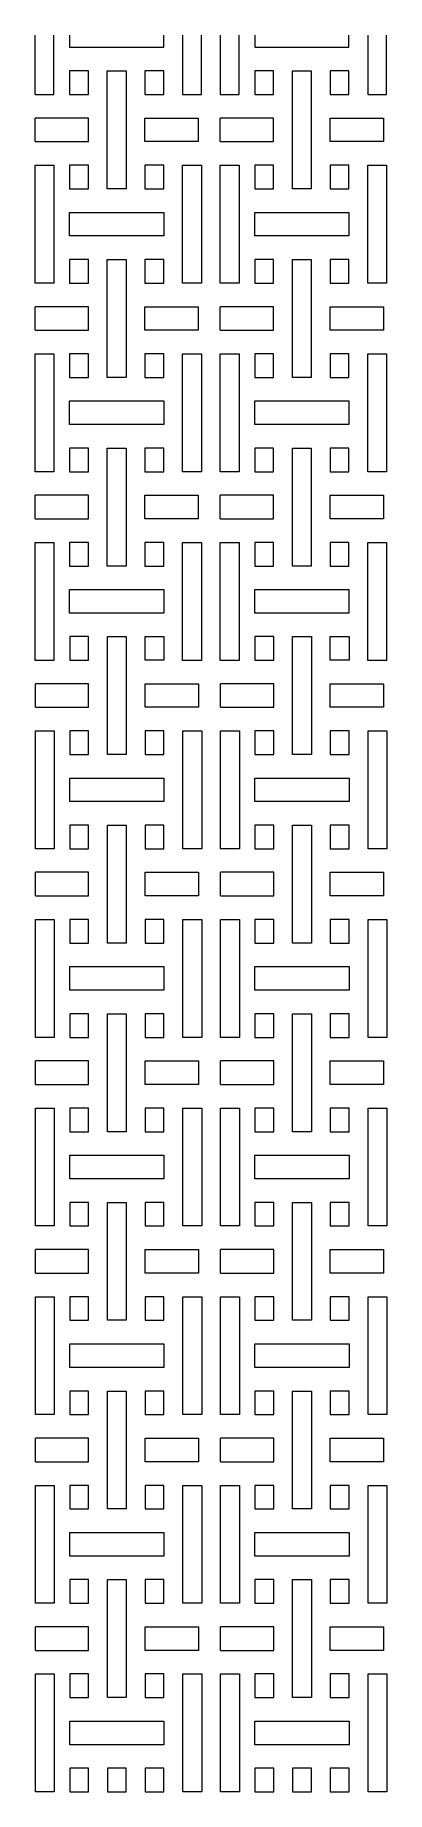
# Model space of a CAD drawing. Header units: centimetres. Extents: x -43.5 to -28.5, y -76.3 to -1.3.
import ezdxf

# ---------------------------------------------------------------- set-up
doc = ezdxf.new("R2010")
doc.units = ezdxf.units.CM
doc.header["$MEASUREMENT"] = 0
doc.layers.add('Katman 1', color=7, linetype='Continuous')

msp = doc.modelspace()

# ---------------------------------------------------------------- linework, layer by layer
at = {"layer": 'Katman 1', "color": 250, "lineweight": 20}
for points, knots in [([(-43.48639, -3.78886), (-43.48639, -3.78886), (-42.68421, -3.78886), (-42.68421, -3.78886), (-42.68421, -3.78886), (-42.68421, -1.25573), (-42.68421, -1.25573)], [0, 0, 0, 0, 0.5, 0.5, 0.5, 1, 1, 1, 1]), ([(-42.01792, -1.25573), (-42.01792, -1.25573), (-42.01792, -1.77564), (-42.01792, -1.77564), (-42.01792, -1.77564), (-37.99809, -1.77564), (-37.99809, -1.77564), (-37.99809, -1.77564), (-37.99809, -1.25573), (-37.99809, -1.25573)], [0, 0, 0, 0, 0.33333333, 0.33333333, 0.33333333, 0.66666667, 0.66666667, 0.66666667, 1, 1, 1, 1]), ([(-37.19413, -1.25573), (-37.19413, -1.25573), (-37.19413, -3.78886), (-37.19413, -3.78886), (-37.19413, -3.78886), (-36.39016, -3.78886), (-36.39016, -3.78886), (-36.39016, -3.78886), (-36.39016, -1.25573), (-36.39016, -1.25573)], [0, 0, 0, 0, 0.33333333, 0.33333333, 0.33333333, 0.66666667, 0.66666667, 0.66666667, 1, 1, 1, 1]), ([(-35.5862, -1.25573), (-35.5862, -1.25573), (-35.5862, -3.78886), (-35.5862, -3.78886), (-35.5862, -3.78886), (-34.78223, -3.78886), (-34.78223, -3.78886), (-34.78223, -3.78886), (-34.78223, -1.25573), (-34.78223, -1.25573)], [0, 0, 0, 0, 0.33333333, 0.33333333, 0.33333333, 0.66666667, 0.66666667, 0.66666667, 1, 1, 1, 1]), ([(-34.11594, -1.25573), (-34.11594, -1.25573), (-34.11594, -1.77564), (-34.11594, -1.77564), (-34.11594, -1.77564), (-30.09611, -1.77564), (-30.09611, -1.77564), (-30.09611, -1.77564), (-30.09611, -1.25573), (-30.09611, -1.25573)], [0, 0, 0, 0, 0.33333333, 0.33333333, 0.33333333, 0.66666667, 0.66666667, 0.66666667, 1, 1, 1, 1]), ([(-29.29215, -1.25573), (-29.29215, -1.25573), (-29.29215, -3.78886), (-29.29215, -3.78886), (-29.29215, -3.78886), (-28.48818, -3.78886), (-28.48818, -3.78886), (-28.48818, -3.78886), (-28.48818, -1.25573), (-28.48818, -1.25573)], [0, 0, 0, 0, 0.33333333, 0.33333333, 0.33333333, 0.66666667, 0.66666667, 0.66666667, 1, 1, 1, 1]), ([(-42.01792, -2.78225), (-42.01792, -2.78225), (-41.21395, -2.78225), (-41.21395, -2.78225), (-41.21395, -2.78225), (-41.21395, -3.78886), (-41.21395, -3.78886), (-41.21395, -3.78886), (-42.01792, -3.78886), (-42.01792, -3.78886), (-42.01792, -3.78886), (-42.01792, -2.78225), (-42.01792, -2.78225)], [0, 0, 0, 0, 0.25, 0.25, 0.25, 0.5, 0.5, 0.5, 0.75, 0.75, 0.75, 1, 1, 1, 1]), ([(-39.60602, -2.78225), (-39.60602, -2.78225), (-40.40999, -2.78225), (-40.40999, -2.78225), (-40.40999, -2.78225), (-40.40999, -7.81529), (-40.40999, -7.81529), (-40.40999, -7.81529), (-39.60602, -7.81529), (-39.60602, -7.81529), (-39.60602, -7.81529), (-39.60602, -2.78225), (-39.60602, -2.78225)], [0, 0, 0, 0, 0.25, 0.25, 0.25, 0.5, 0.5, 0.5, 0.75, 0.75, 0.75, 1, 1, 1, 1]), ([(-38.80206, -2.78225), (-38.80206, -2.78225), (-37.99809, -2.78225), (-37.99809, -2.78225), (-37.99809, -2.78225), (-37.99809, -3.78886), (-37.99809, -3.78886), (-37.99809, -3.78886), (-38.80206, -3.78886), (-38.80206, -3.78886), (-38.80206, -3.78886), (-38.80206, -2.78225), (-38.80206, -2.78225)], [0, 0, 0, 0, 0.25, 0.25, 0.25, 0.5, 0.5, 0.5, 0.75, 0.75, 0.75, 1, 1, 1, 1]), ([(-34.11594, -2.78225), (-34.11594, -2.78225), (-33.31197, -2.78225), (-33.31197, -2.78225), (-33.31197, -2.78225), (-33.31197, -3.78886), (-33.31197, -3.78886), (-33.31197, -3.78886), (-34.11594, -3.78886), (-34.11594, -3.78886), (-34.11594, -3.78886), (-34.11594, -2.78225), (-34.11594, -2.78225)], [0, 0, 0, 0, 0.25, 0.25, 0.25, 0.5, 0.5, 0.5, 0.75, 0.75, 0.75, 1, 1, 1, 1]), ([(-31.70404, -2.78225), (-31.70404, -2.78225), (-32.50801, -2.78225), (-32.50801, -2.78225), (-32.50801, -2.78225), (-32.50801, -7.81529), (-32.50801, -7.81529), (-32.50801, -7.81529), (-31.70404, -7.81529), (-31.70404, -7.81529), (-31.70404, -7.81529), (-31.70404, -2.78225), (-31.70404, -2.78225)], [0, 0, 0, 0, 0.25, 0.25, 0.25, 0.5, 0.5, 0.5, 0.75, 0.75, 0.75, 1, 1, 1, 1]), ([(-30.90008, -2.78225), (-30.90008, -2.78225), (-30.09611, -2.78225), (-30.09611, -2.78225), (-30.09611, -2.78225), (-30.09611, -3.78886), (-30.09611, -3.78886), (-30.09611, -3.78886), (-30.90008, -3.78886), (-30.90008, -3.78886), (-30.90008, -3.78886), (-30.90008, -2.78225), (-30.90008, -2.78225)], [0, 0, 0, 0, 0.25, 0.25, 0.25, 0.5, 0.5, 0.5, 0.75, 0.75, 0.75, 1, 1, 1, 1]), ([(-43.48818, -5.80207), (-43.48818, -5.80207), (-41.21395, -5.80207), (-41.21395, -5.80207), (-41.21395, -5.80207), (-41.21395, -4.79547), (-41.21395, -4.79547), (-41.21395, -4.79547), (-43.48818, -4.79547), (-43.48818, -4.79547)], [0, 0, 0, 0, 0.33333333, 0.33333333, 0.33333333, 0.66666667, 0.66666667, 0.66666667, 1, 1, 1, 1]), ([(-36.52783, -5.80207), (-36.52783, -5.80207), (-38.80206, -5.80207), (-38.80206, -5.80207), (-38.80206, -5.80207), (-38.80206, -4.79547), (-38.80206, -4.79547), (-38.80206, -4.79547), (-36.52783, -4.79547), (-36.52783, -4.79547)], [0, 0, 0, 0, 0.33333333, 0.33333333, 0.33333333, 0.66666667, 0.66666667, 0.66666667, 1, 1, 1, 1]), ([(-35.5862, -5.80207), (-35.5862, -5.80207), (-33.31197, -5.80207), (-33.31197, -5.80207), (-33.31197, -5.80207), (-33.31197, -4.79547), (-33.31197, -4.79547), (-33.31197, -4.79547), (-35.5862, -4.79547), (-35.5862, -4.79547)], [0, 0, 0, 0, 0.33333333, 0.33333333, 0.33333333, 0.66666667, 0.66666667, 0.66666667, 1, 1, 1, 1]), ([(-28.62585, -5.80207), (-28.62585, -5.80207), (-30.90008, -5.80207), (-30.90008, -5.80207), (-30.90008, -5.80207), (-30.90008, -4.79547), (-30.90008, -4.79547), (-30.90008, -4.79547), (-28.62585, -4.79547), (-28.62585, -4.79547)], [0, 0, 0, 0, 0.33333333, 0.33333333, 0.33333333, 0.66666667, 0.66666667, 0.66666667, 1, 1, 1, 1]), ([(-42.68421, -6.80868), (-42.68421, -6.80868), (-43.48818, -6.80868), (-43.48818, -6.80868), (-43.48818, -6.80868), (-43.48818, -11.84172), (-43.48818, -11.84172), (-43.48818, -11.84172), (-42.68421, -11.84172), (-42.68421, -11.84172), (-42.68421, -11.84172), (-42.68421, -6.80868), (-42.68421, -6.80868)], [0, 0, 0, 0, 0.25, 0.25, 0.25, 0.5, 0.5, 0.5, 0.75, 0.75, 0.75, 1, 1, 1, 1]), ([(-42.01792, -6.80868), (-42.01792, -6.80868), (-41.21395, -6.80868), (-41.21395, -6.80868), (-41.21395, -6.80868), (-41.21395, -7.81529), (-41.21395, -7.81529), (-41.21395, -7.81529), (-42.01792, -7.81529), (-42.01792, -7.81529), (-42.01792, -7.81529), (-42.01792, -6.80868), (-42.01792, -6.80868)], [0, 0, 0, 0, 0.25, 0.25, 0.25, 0.5, 0.5, 0.5, 0.75, 0.75, 0.75, 1, 1, 1, 1]), ([(-38.80206, -6.80868), (-38.80206, -6.80868), (-37.99809, -6.80868), (-37.99809, -6.80868), (-37.99809, -6.80868), (-37.99809, -7.81529), (-37.99809, -7.81529), (-37.99809, -7.81529), (-38.80206, -7.81529), (-38.80206, -7.81529), (-38.80206, -7.81529), (-38.80206, -6.80868), (-38.80206, -6.80868)], [0, 0, 0, 0, 0.25, 0.25, 0.25, 0.5, 0.5, 0.5, 0.75, 0.75, 0.75, 1, 1, 1, 1]), ([(-36.39016, -6.80868), (-36.39016, -6.80868), (-37.19413, -6.80868), (-37.19413, -6.80868), (-37.19413, -6.80868), (-37.19413, -11.84172), (-37.19413, -11.84172), (-37.19413, -11.84172), (-36.39016, -11.84172), (-36.39016, -11.84172), (-36.39016, -11.84172), (-36.39016, -6.80868), (-36.39016, -6.80868)], [0, 0, 0, 0, 0.25, 0.25, 0.25, 0.5, 0.5, 0.5, 0.75, 0.75, 0.75, 1, 1, 1, 1]), ([(-34.78223, -6.80868), (-34.78223, -6.80868), (-35.5862, -6.80868), (-35.5862, -6.80868), (-35.5862, -6.80868), (-35.5862, -11.84172), (-35.5862, -11.84172), (-35.5862, -11.84172), (-34.78223, -11.84172), (-34.78223, -11.84172), (-34.78223, -11.84172), (-34.78223, -6.80868), (-34.78223, -6.80868)], [0, 0, 0, 0, 0.25, 0.25, 0.25, 0.5, 0.5, 0.5, 0.75, 0.75, 0.75, 1, 1, 1, 1]), ([(-34.11594, -6.80868), (-34.11594, -6.80868), (-33.31197, -6.80868), (-33.31197, -6.80868), (-33.31197, -6.80868), (-33.31197, -7.81529), (-33.31197, -7.81529), (-33.31197, -7.81529), (-34.11594, -7.81529), (-34.11594, -7.81529), (-34.11594, -7.81529), (-34.11594, -6.80868), (-34.11594, -6.80868)], [0, 0, 0, 0, 0.25, 0.25, 0.25, 0.5, 0.5, 0.5, 0.75, 0.75, 0.75, 1, 1, 1, 1]), ([(-30.90008, -6.80868), (-30.90008, -6.80868), (-30.09611, -6.80868), (-30.09611, -6.80868), (-30.09611, -6.80868), (-30.09611, -7.81529), (-30.09611, -7.81529), (-30.09611, -7.81529), (-30.90008, -7.81529), (-30.90008, -7.81529), (-30.90008, -7.81529), (-30.90008, -6.80868), (-30.90008, -6.80868)], [0, 0, 0, 0, 0.25, 0.25, 0.25, 0.5, 0.5, 0.5, 0.75, 0.75, 0.75, 1, 1, 1, 1]), ([(-28.48818, -6.80868), (-28.48818, -6.80868), (-29.29215, -6.80868), (-29.29215, -6.80868), (-29.29215, -6.80868), (-29.29215, -11.84172), (-29.29215, -11.84172), (-29.29215, -11.84172), (-28.48818, -11.84172), (-28.48818, -11.84172), (-28.48818, -11.84172), (-28.48818, -6.80868), (-28.48818, -6.80868)], [0, 0, 0, 0, 0.25, 0.25, 0.25, 0.5, 0.5, 0.5, 0.75, 0.75, 0.75, 1, 1, 1, 1]), ([(-37.99809, -9.8285), (-37.99809, -9.8285), (-37.99809, -8.8219), (-37.99809, -8.8219), (-37.99809, -8.8219), (-42.01792, -8.8219), (-42.01792, -8.8219), (-42.01792, -8.8219), (-42.01792, -9.8285), (-42.01792, -9.8285), (-42.01792, -9.8285), (-37.99809, -9.8285), (-37.99809, -9.8285)], [0, 0, 0, 0, 0.25, 0.25, 0.25, 0.5, 0.5, 0.5, 0.75, 0.75, 0.75, 1, 1, 1, 1]), ([(-30.09611, -9.8285), (-30.09611, -9.8285), (-30.09611, -8.8219), (-30.09611, -8.8219), (-30.09611, -8.8219), (-34.11594, -8.8219), (-34.11594, -8.8219), (-34.11594, -8.8219), (-34.11594, -9.8285), (-34.11594, -9.8285), (-34.11594, -9.8285), (-30.09611, -9.8285), (-30.09611, -9.8285)], [0, 0, 0, 0, 0.25, 0.25, 0.25, 0.5, 0.5, 0.5, 0.75, 0.75, 0.75, 1, 1, 1, 1]), ([(-42.01792, -10.83511), (-42.01792, -10.83511), (-41.21395, -10.83511), (-41.21395, -10.83511), (-41.21395, -10.83511), (-41.21395, -11.84172), (-41.21395, -11.84172), (-41.21395, -11.84172), (-42.01792, -11.84172), (-42.01792, -11.84172), (-42.01792, -11.84172), (-42.01792, -10.83511), (-42.01792, -10.83511)], [0, 0, 0, 0, 0.25, 0.25, 0.25, 0.5, 0.5, 0.5, 0.75, 0.75, 0.75, 1, 1, 1, 1]), ([(-39.60602, -10.83511), (-39.60602, -10.83511), (-40.40999, -10.83511), (-40.40999, -10.83511), (-40.40999, -10.83511), (-40.40999, -15.86815), (-40.40999, -15.86815), (-40.40999, -15.86815), (-39.60602, -15.86815), (-39.60602, -15.86815), (-39.60602, -15.86815), (-39.60602, -10.83511), (-39.60602, -10.83511)], [0, 0, 0, 0, 0.25, 0.25, 0.25, 0.5, 0.5, 0.5, 0.75, 0.75, 0.75, 1, 1, 1, 1]), ([(-38.80206, -10.83511), (-38.80206, -10.83511), (-37.99809, -10.83511), (-37.99809, -10.83511), (-37.99809, -10.83511), (-37.99809, -11.84172), (-37.99809, -11.84172), (-37.99809, -11.84172), (-38.80206, -11.84172), (-38.80206, -11.84172), (-38.80206, -11.84172), (-38.80206, -10.83511), (-38.80206, -10.83511)], [0, 0, 0, 0, 0.25, 0.25, 0.25, 0.5, 0.5, 0.5, 0.75, 0.75, 0.75, 1, 1, 1, 1]), ([(-34.11594, -10.83511), (-34.11594, -10.83511), (-33.31197, -10.83511), (-33.31197, -10.83511), (-33.31197, -10.83511), (-33.31197, -11.84172), (-33.31197, -11.84172), (-33.31197, -11.84172), (-34.11594, -11.84172), (-34.11594, -11.84172), (-34.11594, -11.84172), (-34.11594, -10.83511), (-34.11594, -10.83511)], [0, 0, 0, 0, 0.25, 0.25, 0.25, 0.5, 0.5, 0.5, 0.75, 0.75, 0.75, 1, 1, 1, 1]), ([(-31.70404, -10.83511), (-31.70404, -10.83511), (-32.50801, -10.83511), (-32.50801, -10.83511), (-32.50801, -10.83511), (-32.50801, -15.86815), (-32.50801, -15.86815), (-32.50801, -15.86815), (-31.70404, -15.86815), (-31.70404, -15.86815), (-31.70404, -15.86815), (-31.70404, -10.83511), (-31.70404, -10.83511)], [0, 0, 0, 0, 0.25, 0.25, 0.25, 0.5, 0.5, 0.5, 0.75, 0.75, 0.75, 1, 1, 1, 1]), ([(-30.90008, -10.83511), (-30.90008, -10.83511), (-30.09611, -10.83511), (-30.09611, -10.83511), (-30.09611, -10.83511), (-30.09611, -11.84172), (-30.09611, -11.84172), (-30.09611, -11.84172), (-30.90008, -11.84172), (-30.90008, -11.84172), (-30.90008, -11.84172), (-30.90008, -10.83511), (-30.90008, -10.83511)], [0, 0, 0, 0, 0.25, 0.25, 0.25, 0.5, 0.5, 0.5, 0.75, 0.75, 0.75, 1, 1, 1, 1]), ([(-43.48818, -13.85493), (-43.48818, -13.85493), (-41.21395, -13.85493), (-41.21395, -13.85493), (-41.21395, -13.85493), (-41.21395, -12.84833), (-41.21395, -12.84833), (-41.21395, -12.84833), (-43.48818, -12.84833), (-43.48818, -12.84833)], [0, 0, 0, 0, 0.33333333, 0.33333333, 0.33333333, 0.66666667, 0.66666667, 0.66666667, 1, 1, 1, 1]), ([(-36.52783, -13.85493), (-36.52783, -13.85493), (-38.80206, -13.85493), (-38.80206, -13.85493), (-38.80206, -13.85493), (-38.80206, -12.84833), (-38.80206, -12.84833), (-38.80206, -12.84833), (-36.52783, -12.84833), (-36.52783, -12.84833)], [0, 0, 0, 0, 0.33333333, 0.33333333, 0.33333333, 0.66666667, 0.66666667, 0.66666667, 1, 1, 1, 1]), ([(-35.5862, -13.85493), (-35.5862, -13.85493), (-33.31197, -13.85493), (-33.31197, -13.85493), (-33.31197, -13.85493), (-33.31197, -12.84833), (-33.31197, -12.84833), (-33.31197, -12.84833), (-35.5862, -12.84833), (-35.5862, -12.84833)], [0, 0, 0, 0, 0.33333333, 0.33333333, 0.33333333, 0.66666667, 0.66666667, 0.66666667, 1, 1, 1, 1]), ([(-28.62585, -13.85493), (-28.62585, -13.85493), (-30.90008, -13.85493), (-30.90008, -13.85493), (-30.90008, -13.85493), (-30.90008, -12.84833), (-30.90008, -12.84833), (-30.90008, -12.84833), (-28.62585, -12.84833), (-28.62585, -12.84833)], [0, 0, 0, 0, 0.33333333, 0.33333333, 0.33333333, 0.66666667, 0.66666667, 0.66666667, 1, 1, 1, 1]), ([(-42.68421, -14.86154), (-42.68421, -14.86154), (-43.48818, -14.86154), (-43.48818, -14.86154), (-43.48818, -14.86154), (-43.48818, -19.89458), (-43.48818, -19.89458), (-43.48818, -19.89458), (-42.68421, -19.89458), (-42.68421, -19.89458), (-42.68421, -19.89458), (-42.68421, -14.86154), (-42.68421, -14.86154)], [0, 0, 0, 0, 0.25, 0.25, 0.25, 0.5, 0.5, 0.5, 0.75, 0.75, 0.75, 1, 1, 1, 1]), ([(-42.01792, -14.86154), (-42.01792, -14.86154), (-41.21395, -14.86154), (-41.21395, -14.86154), (-41.21395, -14.86154), (-41.21395, -15.86815), (-41.21395, -15.86815), (-41.21395, -15.86815), (-42.01792, -15.86815), (-42.01792, -15.86815), (-42.01792, -15.86815), (-42.01792, -14.86154), (-42.01792, -14.86154)], [0, 0, 0, 0, 0.25, 0.25, 0.25, 0.5, 0.5, 0.5, 0.75, 0.75, 0.75, 1, 1, 1, 1]), ([(-38.80206, -14.86154), (-38.80206, -14.86154), (-37.99809, -14.86154), (-37.99809, -14.86154), (-37.99809, -14.86154), (-37.99809, -15.86815), (-37.99809, -15.86815), (-37.99809, -15.86815), (-38.80206, -15.86815), (-38.80206, -15.86815), (-38.80206, -15.86815), (-38.80206, -14.86154), (-38.80206, -14.86154)], [0, 0, 0, 0, 0.25, 0.25, 0.25, 0.5, 0.5, 0.5, 0.75, 0.75, 0.75, 1, 1, 1, 1]), ([(-36.39016, -14.86154), (-36.39016, -14.86154), (-37.19413, -14.86154), (-37.19413, -14.86154), (-37.19413, -14.86154), (-37.19413, -19.89458), (-37.19413, -19.89458), (-37.19413, -19.89458), (-36.39016, -19.89458), (-36.39016, -19.89458), (-36.39016, -19.89458), (-36.39016, -14.86154), (-36.39016, -14.86154)], [0, 0, 0, 0, 0.25, 0.25, 0.25, 0.5, 0.5, 0.5, 0.75, 0.75, 0.75, 1, 1, 1, 1]), ([(-34.78223, -14.86154), (-34.78223, -14.86154), (-35.5862, -14.86154), (-35.5862, -14.86154), (-35.5862, -14.86154), (-35.5862, -19.89458), (-35.5862, -19.89458), (-35.5862, -19.89458), (-34.78223, -19.89458), (-34.78223, -19.89458), (-34.78223, -19.89458), (-34.78223, -14.86154), (-34.78223, -14.86154)], [0, 0, 0, 0, 0.25, 0.25, 0.25, 0.5, 0.5, 0.5, 0.75, 0.75, 0.75, 1, 1, 1, 1]), ([(-34.11594, -14.86154), (-34.11594, -14.86154), (-33.31197, -14.86154), (-33.31197, -14.86154), (-33.31197, -14.86154), (-33.31197, -15.86815), (-33.31197, -15.86815), (-33.31197, -15.86815), (-34.11594, -15.86815), (-34.11594, -15.86815), (-34.11594, -15.86815), (-34.11594, -14.86154), (-34.11594, -14.86154)], [0, 0, 0, 0, 0.25, 0.25, 0.25, 0.5, 0.5, 0.5, 0.75, 0.75, 0.75, 1, 1, 1, 1]), ([(-30.90008, -14.86154), (-30.90008, -14.86154), (-30.09611, -14.86154), (-30.09611, -14.86154), (-30.09611, -14.86154), (-30.09611, -15.86815), (-30.09611, -15.86815), (-30.09611, -15.86815), (-30.90008, -15.86815), (-30.90008, -15.86815), (-30.90008, -15.86815), (-30.90008, -14.86154), (-30.90008, -14.86154)], [0, 0, 0, 0, 0.25, 0.25, 0.25, 0.5, 0.5, 0.5, 0.75, 0.75, 0.75, 1, 1, 1, 1]), ([(-28.48818, -14.86154), (-28.48818, -14.86154), (-29.29215, -14.86154), (-29.29215, -14.86154), (-29.29215, -14.86154), (-29.29215, -19.89458), (-29.29215, -19.89458), (-29.29215, -19.89458), (-28.48818, -19.89458), (-28.48818, -19.89458), (-28.48818, -19.89458), (-28.48818, -14.86154), (-28.48818, -14.86154)], [0, 0, 0, 0, 0.25, 0.25, 0.25, 0.5, 0.5, 0.5, 0.75, 0.75, 0.75, 1, 1, 1, 1]), ([(-37.99809, -17.88136), (-37.99809, -17.88136), (-37.99809, -16.87476), (-37.99809, -16.87476), (-37.99809, -16.87476), (-42.01792, -16.87476), (-42.01792, -16.87476), (-42.01792, -16.87476), (-42.01792, -17.88136), (-42.01792, -17.88136), (-42.01792, -17.88136), (-37.99809, -17.88136), (-37.99809, -17.88136)], [0, 0, 0, 0, 0.25, 0.25, 0.25, 0.5, 0.5, 0.5, 0.75, 0.75, 0.75, 1, 1, 1, 1]), ([(-30.09611, -17.88136), (-30.09611, -17.88136), (-30.09611, -16.87476), (-30.09611, -16.87476), (-30.09611, -16.87476), (-34.11594, -16.87476), (-34.11594, -16.87476), (-34.11594, -16.87476), (-34.11594, -17.88136), (-34.11594, -17.88136), (-34.11594, -17.88136), (-30.09611, -17.88136), (-30.09611, -17.88136)], [0, 0, 0, 0, 0.25, 0.25, 0.25, 0.5, 0.5, 0.5, 0.75, 0.75, 0.75, 1, 1, 1, 1]), ([(-42.01792, -18.88797), (-42.01792, -18.88797), (-41.21395, -18.88797), (-41.21395, -18.88797), (-41.21395, -18.88797), (-41.21395, -19.89458), (-41.21395, -19.89458), (-41.21395, -19.89458), (-42.01792, -19.89458), (-42.01792, -19.89458), (-42.01792, -19.89458), (-42.01792, -18.88797), (-42.01792, -18.88797)], [0, 0, 0, 0, 0.25, 0.25, 0.25, 0.5, 0.5, 0.5, 0.75, 0.75, 0.75, 1, 1, 1, 1]), ([(-39.60602, -18.88797), (-39.60602, -18.88797), (-40.40999, -18.88797), (-40.40999, -18.88797), (-40.40999, -18.88797), (-40.40999, -23.92101), (-40.40999, -23.92101), (-40.40999, -23.92101), (-39.60602, -23.92101), (-39.60602, -23.92101), (-39.60602, -23.92101), (-39.60602, -18.88797), (-39.60602, -18.88797)], [0, 0, 0, 0, 0.25, 0.25, 0.25, 0.5, 0.5, 0.5, 0.75, 0.75, 0.75, 1, 1, 1, 1]), ([(-38.80206, -18.88797), (-38.80206, -18.88797), (-37.99809, -18.88797), (-37.99809, -18.88797), (-37.99809, -18.88797), (-37.99809, -19.89458), (-37.99809, -19.89458), (-37.99809, -19.89458), (-38.80206, -19.89458), (-38.80206, -19.89458), (-38.80206, -19.89458), (-38.80206, -18.88797), (-38.80206, -18.88797)], [0, 0, 0, 0, 0.25, 0.25, 0.25, 0.5, 0.5, 0.5, 0.75, 0.75, 0.75, 1, 1, 1, 1]), ([(-34.11594, -18.88797), (-34.11594, -18.88797), (-33.31197, -18.88797), (-33.31197, -18.88797), (-33.31197, -18.88797), (-33.31197, -19.89458), (-33.31197, -19.89458), (-33.31197, -19.89458), (-34.11594, -19.89458), (-34.11594, -19.89458), (-34.11594, -19.89458), (-34.11594, -18.88797), (-34.11594, -18.88797)], [0, 0, 0, 0, 0.25, 0.25, 0.25, 0.5, 0.5, 0.5, 0.75, 0.75, 0.75, 1, 1, 1, 1]), ([(-31.70404, -18.88797), (-31.70404, -18.88797), (-32.50801, -18.88797), (-32.50801, -18.88797), (-32.50801, -18.88797), (-32.50801, -23.92101), (-32.50801, -23.92101), (-32.50801, -23.92101), (-31.70404, -23.92101), (-31.70404, -23.92101), (-31.70404, -23.92101), (-31.70404, -18.88797), (-31.70404, -18.88797)], [0, 0, 0, 0, 0.25, 0.25, 0.25, 0.5, 0.5, 0.5, 0.75, 0.75, 0.75, 1, 1, 1, 1]), ([(-30.90008, -18.88797), (-30.90008, -18.88797), (-30.09611, -18.88797), (-30.09611, -18.88797), (-30.09611, -18.88797), (-30.09611, -19.89458), (-30.09611, -19.89458), (-30.09611, -19.89458), (-30.90008, -19.89458), (-30.90008, -19.89458), (-30.90008, -19.89458), (-30.90008, -18.88797), (-30.90008, -18.88797)], [0, 0, 0, 0, 0.25, 0.25, 0.25, 0.5, 0.5, 0.5, 0.75, 0.75, 0.75, 1, 1, 1, 1]), ([(-43.48818, -21.90779), (-43.48818, -21.90779), (-41.21395, -21.90779), (-41.21395, -21.90779), (-41.21395, -21.90779), (-41.21395, -20.90119), (-41.21395, -20.90119), (-41.21395, -20.90119), (-43.48818, -20.90119), (-43.48818, -20.90119)], [0, 0, 0, 0, 0.33333333, 0.33333333, 0.33333333, 0.66666667, 0.66666667, 0.66666667, 1, 1, 1, 1]), ([(-36.52783, -21.90779), (-36.52783, -21.90779), (-38.80206, -21.90779), (-38.80206, -21.90779), (-38.80206, -21.90779), (-38.80206, -20.90119), (-38.80206, -20.90119), (-38.80206, -20.90119), (-36.52783, -20.90119), (-36.52783, -20.90119)], [0, 0, 0, 0, 0.33333333, 0.33333333, 0.33333333, 0.66666667, 0.66666667, 0.66666667, 1, 1, 1, 1]), ([(-35.5862, -21.90779), (-35.5862, -21.90779), (-33.31197, -21.90779), (-33.31197, -21.90779), (-33.31197, -21.90779), (-33.31197, -20.90119), (-33.31197, -20.90119), (-33.31197, -20.90119), (-35.5862, -20.90119), (-35.5862, -20.90119)], [0, 0, 0, 0, 0.33333333, 0.33333333, 0.33333333, 0.66666667, 0.66666667, 0.66666667, 1, 1, 1, 1]), ([(-28.62585, -21.90779), (-28.62585, -21.90779), (-30.90008, -21.90779), (-30.90008, -21.90779), (-30.90008, -21.90779), (-30.90008, -20.90119), (-30.90008, -20.90119), (-30.90008, -20.90119), (-28.62585, -20.90119), (-28.62585, -20.90119)], [0, 0, 0, 0, 0.33333333, 0.33333333, 0.33333333, 0.66666667, 0.66666667, 0.66666667, 1, 1, 1, 1]), ([(-42.68421, -22.9144), (-42.68421, -22.9144), (-43.48818, -22.9144), (-43.48818, -22.9144), (-43.48818, -22.9144), (-43.48818, -27.94744), (-43.48818, -27.94744), (-43.48818, -27.94744), (-42.68421, -27.94744), (-42.68421, -27.94744), (-42.68421, -27.94744), (-42.68421, -22.9144), (-42.68421, -22.9144)], [0, 0, 0, 0, 0.25, 0.25, 0.25, 0.5, 0.5, 0.5, 0.75, 0.75, 0.75, 1, 1, 1, 1]), ([(-42.01792, -22.9144), (-42.01792, -22.9144), (-41.21395, -22.9144), (-41.21395, -22.9144), (-41.21395, -22.9144), (-41.21395, -23.92101), (-41.21395, -23.92101), (-41.21395, -23.92101), (-42.01792, -23.92101), (-42.01792, -23.92101), (-42.01792, -23.92101), (-42.01792, -22.9144), (-42.01792, -22.9144)], [0, 0, 0, 0, 0.25, 0.25, 0.25, 0.5, 0.5, 0.5, 0.75, 0.75, 0.75, 1, 1, 1, 1]), ([(-38.80206, -22.9144), (-38.80206, -22.9144), (-37.99809, -22.9144), (-37.99809, -22.9144), (-37.99809, -22.9144), (-37.99809, -23.92101), (-37.99809, -23.92101), (-37.99809, -23.92101), (-38.80206, -23.92101), (-38.80206, -23.92101), (-38.80206, -23.92101), (-38.80206, -22.9144), (-38.80206, -22.9144)], [0, 0, 0, 0, 0.25, 0.25, 0.25, 0.5, 0.5, 0.5, 0.75, 0.75, 0.75, 1, 1, 1, 1]), ([(-36.39016, -22.9144), (-36.39016, -22.9144), (-37.19413, -22.9144), (-37.19413, -22.9144), (-37.19413, -22.9144), (-37.19413, -27.94744), (-37.19413, -27.94744), (-37.19413, -27.94744), (-36.39016, -27.94744), (-36.39016, -27.94744), (-36.39016, -27.94744), (-36.39016, -22.9144), (-36.39016, -22.9144)], [0, 0, 0, 0, 0.25, 0.25, 0.25, 0.5, 0.5, 0.5, 0.75, 0.75, 0.75, 1, 1, 1, 1]), ([(-34.78223, -22.9144), (-34.78223, -22.9144), (-35.5862, -22.9144), (-35.5862, -22.9144), (-35.5862, -22.9144), (-35.5862, -27.94744), (-35.5862, -27.94744), (-35.5862, -27.94744), (-34.78223, -27.94744), (-34.78223, -27.94744), (-34.78223, -27.94744), (-34.78223, -22.9144), (-34.78223, -22.9144)], [0, 0, 0, 0, 0.25, 0.25, 0.25, 0.5, 0.5, 0.5, 0.75, 0.75, 0.75, 1, 1, 1, 1]), ([(-34.11594, -22.9144), (-34.11594, -22.9144), (-33.31197, -22.9144), (-33.31197, -22.9144), (-33.31197, -22.9144), (-33.31197, -23.92101), (-33.31197, -23.92101), (-33.31197, -23.92101), (-34.11594, -23.92101), (-34.11594, -23.92101), (-34.11594, -23.92101), (-34.11594, -22.9144), (-34.11594, -22.9144)], [0, 0, 0, 0, 0.25, 0.25, 0.25, 0.5, 0.5, 0.5, 0.75, 0.75, 0.75, 1, 1, 1, 1]), ([(-30.90008, -22.9144), (-30.90008, -22.9144), (-30.09611, -22.9144), (-30.09611, -22.9144), (-30.09611, -22.9144), (-30.09611, -23.92101), (-30.09611, -23.92101), (-30.09611, -23.92101), (-30.90008, -23.92101), (-30.90008, -23.92101), (-30.90008, -23.92101), (-30.90008, -22.9144), (-30.90008, -22.9144)], [0, 0, 0, 0, 0.25, 0.25, 0.25, 0.5, 0.5, 0.5, 0.75, 0.75, 0.75, 1, 1, 1, 1]), ([(-28.48818, -22.9144), (-28.48818, -22.9144), (-29.29215, -22.9144), (-29.29215, -22.9144), (-29.29215, -22.9144), (-29.29215, -27.94744), (-29.29215, -27.94744), (-29.29215, -27.94744), (-28.48818, -27.94744), (-28.48818, -27.94744), (-28.48818, -27.94744), (-28.48818, -22.9144), (-28.48818, -22.9144)], [0, 0, 0, 0, 0.25, 0.25, 0.25, 0.5, 0.5, 0.5, 0.75, 0.75, 0.75, 1, 1, 1, 1]), ([(-37.99809, -25.93422), (-37.99809, -25.93422), (-37.99809, -24.92762), (-37.99809, -24.92762), (-37.99809, -24.92762), (-42.01792, -24.92762), (-42.01792, -24.92762), (-42.01792, -24.92762), (-42.01792, -25.93422), (-42.01792, -25.93422), (-42.01792, -25.93422), (-37.99809, -25.93422), (-37.99809, -25.93422)], [0, 0, 0, 0, 0.25, 0.25, 0.25, 0.5, 0.5, 0.5, 0.75, 0.75, 0.75, 1, 1, 1, 1]), ([(-30.09611, -25.93422), (-30.09611, -25.93422), (-30.09611, -24.92762), (-30.09611, -24.92762), (-30.09611, -24.92762), (-34.11594, -24.92762), (-34.11594, -24.92762), (-34.11594, -24.92762), (-34.11594, -25.93422), (-34.11594, -25.93422), (-34.11594, -25.93422), (-30.09611, -25.93422), (-30.09611, -25.93422)], [0, 0, 0, 0, 0.25, 0.25, 0.25, 0.5, 0.5, 0.5, 0.75, 0.75, 0.75, 1, 1, 1, 1]), ([(-42.00967, -26.93196), (-42.00967, -26.93196), (-41.2057, -26.93196), (-41.2057, -26.93196), (-41.2057, -26.93196), (-41.2057, -27.93857), (-41.2057, -27.93857), (-41.2057, -27.93857), (-42.00967, -27.93857), (-42.00967, -27.93857), (-42.00967, -27.93857), (-42.00967, -26.93196), (-42.00967, -26.93196)], [0, 0, 0, 0, 0.25, 0.25, 0.25, 0.5, 0.5, 0.5, 0.75, 0.75, 0.75, 1, 1, 1, 1]), ([(-39.59777, -26.93196), (-39.59777, -26.93196), (-40.40174, -26.93196), (-40.40174, -26.93196), (-40.40174, -26.93196), (-40.40174, -31.965), (-40.40174, -31.965), (-40.40174, -31.965), (-39.59777, -31.965), (-39.59777, -31.965), (-39.59777, -31.965), (-39.59777, -26.93196), (-39.59777, -26.93196)], [0, 0, 0, 0, 0.25, 0.25, 0.25, 0.5, 0.5, 0.5, 0.75, 0.75, 0.75, 1, 1, 1, 1]), ([(-37.98984, -26.93196), (-37.98984, -26.93196), (-38.79381, -26.93196), (-38.79381, -26.93196), (-38.79381, -26.93196), (-38.79381, -27.93857), (-38.79381, -27.93857), (-38.79381, -27.93857), (-37.98984, -27.93857), (-37.98984, -27.93857), (-37.98984, -27.93857), (-37.98984, -26.93196), (-37.98984, -26.93196)], [0, 0, 0, 0, 0.25, 0.25, 0.25, 0.5, 0.5, 0.5, 0.75, 0.75, 0.75, 1, 1, 1, 1]), ([(-34.10769, -26.93196), (-34.10769, -26.93196), (-33.30372, -26.93196), (-33.30372, -26.93196), (-33.30372, -26.93196), (-33.30372, -27.93857), (-33.30372, -27.93857), (-33.30372, -27.93857), (-34.10769, -27.93857), (-34.10769, -27.93857), (-34.10769, -27.93857), (-34.10769, -26.93196), (-34.10769, -26.93196)], [0, 0, 0, 0, 0.25, 0.25, 0.25, 0.5, 0.5, 0.5, 0.75, 0.75, 0.75, 1, 1, 1, 1]), ([(-31.69579, -26.93196), (-31.69579, -26.93196), (-32.49976, -26.93196), (-32.49976, -26.93196), (-32.49976, -26.93196), (-32.49976, -31.965), (-32.49976, -31.965), (-32.49976, -31.965), (-31.69579, -31.965), (-31.69579, -31.965), (-31.69579, -31.965), (-31.69579, -26.93196), (-31.69579, -26.93196)], [0, 0, 0, 0, 0.25, 0.25, 0.25, 0.5, 0.5, 0.5, 0.75, 0.75, 0.75, 1, 1, 1, 1]), ([(-30.08786, -26.93196), (-30.08786, -26.93196), (-30.89183, -26.93196), (-30.89183, -26.93196), (-30.89183, -26.93196), (-30.89183, -27.93857), (-30.89183, -27.93857), (-30.89183, -27.93857), (-30.08786, -27.93857), (-30.08786, -27.93857), (-30.08786, -27.93857), (-30.08786, -26.93196), (-30.08786, -26.93196)], [0, 0, 0, 0, 0.25, 0.25, 0.25, 0.5, 0.5, 0.5, 0.75, 0.75, 0.75, 1, 1, 1, 1]), ([(-43.47993, -29.95178), (-43.47993, -29.95178), (-41.2057, -29.95178), (-41.2057, -29.95178), (-41.2057, -29.95178), (-41.2057, -28.94518), (-41.2057, -28.94518), (-41.2057, -28.94518), (-43.47993, -28.94518), (-43.47993, -28.94518)], [0, 0, 0, 0, 0.33333333, 0.33333333, 0.33333333, 0.66666667, 0.66666667, 0.66666667, 1, 1, 1, 1]), ([(-36.51958, -29.95178), (-36.51958, -29.95178), (-38.79381, -29.95178), (-38.79381, -29.95178), (-38.79381, -29.95178), (-38.79381, -28.94518), (-38.79381, -28.94518), (-38.79381, -28.94518), (-36.51958, -28.94518), (-36.51958, -28.94518)], [0, 0, 0, 0, 0.33333333, 0.33333333, 0.33333333, 0.66666667, 0.66666667, 0.66666667, 1, 1, 1, 1]), ([(-35.57795, -29.95178), (-35.57795, -29.95178), (-33.30372, -29.95178), (-33.30372, -29.95178), (-33.30372, -29.95178), (-33.30372, -28.94518), (-33.30372, -28.94518), (-33.30372, -28.94518), (-35.57795, -28.94518), (-35.57795, -28.94518)], [0, 0, 0, 0, 0.33333333, 0.33333333, 0.33333333, 0.66666667, 0.66666667, 0.66666667, 1, 1, 1, 1]), ([(-28.6176, -29.95178), (-28.6176, -29.95178), (-30.89183, -29.95178), (-30.89183, -29.95178), (-30.89183, -29.95178), (-30.89183, -28.94518), (-30.89183, -28.94518), (-30.89183, -28.94518), (-28.6176, -28.94518), (-28.6176, -28.94518)], [0, 0, 0, 0, 0.33333333, 0.33333333, 0.33333333, 0.66666667, 0.66666667, 0.66666667, 1, 1, 1, 1]), ([(-42.67596, -30.95839), (-42.67596, -30.95839), (-43.47993, -30.95839), (-43.47993, -30.95839), (-43.47993, -30.95839), (-43.47993, -35.99143), (-43.47993, -35.99143), (-43.47993, -35.99143), (-42.67596, -35.99143), (-42.67596, -35.99143), (-42.67596, -35.99143), (-42.67596, -30.95839), (-42.67596, -30.95839)], [0, 0, 0, 0, 0.25, 0.25, 0.25, 0.5, 0.5, 0.5, 0.75, 0.75, 0.75, 1, 1, 1, 1]), ([(-42.00967, -30.95839), (-42.00967, -30.95839), (-41.2057, -30.95839), (-41.2057, -30.95839), (-41.2057, -30.95839), (-41.2057, -31.965), (-41.2057, -31.965), (-41.2057, -31.965), (-42.00967, -31.965), (-42.00967, -31.965), (-42.00967, -31.965), (-42.00967, -30.95839), (-42.00967, -30.95839)], [0, 0, 0, 0, 0.25, 0.25, 0.25, 0.5, 0.5, 0.5, 0.75, 0.75, 0.75, 1, 1, 1, 1]), ([(-38.79381, -30.95839), (-38.79381, -30.95839), (-37.98984, -30.95839), (-37.98984, -30.95839), (-37.98984, -30.95839), (-37.98984, -31.965), (-37.98984, -31.965), (-37.98984, -31.965), (-38.79381, -31.965), (-38.79381, -31.965), (-38.79381, -31.965), (-38.79381, -30.95839), (-38.79381, -30.95839)], [0, 0, 0, 0, 0.25, 0.25, 0.25, 0.5, 0.5, 0.5, 0.75, 0.75, 0.75, 1, 1, 1, 1]), ([(-36.38191, -30.95839), (-36.38191, -30.95839), (-37.18588, -30.95839), (-37.18588, -30.95839), (-37.18588, -30.95839), (-37.18588, -35.99143), (-37.18588, -35.99143), (-37.18588, -35.99143), (-36.38191, -35.99143), (-36.38191, -35.99143), (-36.38191, -35.99143), (-36.38191, -30.95839), (-36.38191, -30.95839)], [0, 0, 0, 0, 0.25, 0.25, 0.25, 0.5, 0.5, 0.5, 0.75, 0.75, 0.75, 1, 1, 1, 1]), ([(-34.77398, -30.95839), (-34.77398, -30.95839), (-35.57795, -30.95839), (-35.57795, -30.95839), (-35.57795, -30.95839), (-35.57795, -35.99143), (-35.57795, -35.99143), (-35.57795, -35.99143), (-34.77398, -35.99143), (-34.77398, -35.99143), (-34.77398, -35.99143), (-34.77398, -30.95839), (-34.77398, -30.95839)], [0, 0, 0, 0, 0.25, 0.25, 0.25, 0.5, 0.5, 0.5, 0.75, 0.75, 0.75, 1, 1, 1, 1]), ([(-34.10769, -30.95839), (-34.10769, -30.95839), (-33.30372, -30.95839), (-33.30372, -30.95839), (-33.30372, -30.95839), (-33.30372, -31.965), (-33.30372, -31.965), (-33.30372, -31.965), (-34.10769, -31.965), (-34.10769, -31.965), (-34.10769, -31.965), (-34.10769, -30.95839), (-34.10769, -30.95839)], [0, 0, 0, 0, 0.25, 0.25, 0.25, 0.5, 0.5, 0.5, 0.75, 0.75, 0.75, 1, 1, 1, 1]), ([(-30.89183, -30.95839), (-30.89183, -30.95839), (-30.08786, -30.95839), (-30.08786, -30.95839), (-30.08786, -30.95839), (-30.08786, -31.965), (-30.08786, -31.965), (-30.08786, -31.965), (-30.89183, -31.965), (-30.89183, -31.965), (-30.89183, -31.965), (-30.89183, -30.95839), (-30.89183, -30.95839)], [0, 0, 0, 0, 0.25, 0.25, 0.25, 0.5, 0.5, 0.5, 0.75, 0.75, 0.75, 1, 1, 1, 1]), ([(-28.47993, -30.95839), (-28.47993, -30.95839), (-29.2839, -30.95839), (-29.2839, -30.95839), (-29.2839, -30.95839), (-29.2839, -35.99143), (-29.2839, -35.99143), (-29.2839, -35.99143), (-28.47993, -35.99143), (-28.47993, -35.99143), (-28.47993, -35.99143), (-28.47993, -30.95839), (-28.47993, -30.95839)], [0, 0, 0, 0, 0.25, 0.25, 0.25, 0.5, 0.5, 0.5, 0.75, 0.75, 0.75, 1, 1, 1, 1]), ([(-37.98984, -33.97821), (-37.98984, -33.97821), (-37.98984, -32.97161), (-37.98984, -32.97161), (-37.98984, -32.97161), (-42.00967, -32.97161), (-42.00967, -32.97161), (-42.00967, -32.97161), (-42.00967, -33.97821), (-42.00967, -33.97821), (-42.00967, -33.97821), (-37.98984, -33.97821), (-37.98984, -33.97821)], [0, 0, 0, 0, 0.25, 0.25, 0.25, 0.5, 0.5, 0.5, 0.75, 0.75, 0.75, 1, 1, 1, 1]), ([(-30.08786, -33.97821), (-30.08786, -33.97821), (-30.08786, -32.97161), (-30.08786, -32.97161), (-30.08786, -32.97161), (-34.10769, -32.97161), (-34.10769, -32.97161), (-34.10769, -32.97161), (-34.10769, -33.97821), (-34.10769, -33.97821), (-34.10769, -33.97821), (-30.08786, -33.97821), (-30.08786, -33.97821)], [0, 0, 0, 0, 0.25, 0.25, 0.25, 0.5, 0.5, 0.5, 0.75, 0.75, 0.75, 1, 1, 1, 1]), ([(-42.00967, -34.98482), (-42.00967, -34.98482), (-41.2057, -34.98482), (-41.2057, -34.98482), (-41.2057, -34.98482), (-41.2057, -35.99143), (-41.2057, -35.99143), (-41.2057, -35.99143), (-42.00967, -35.99143), (-42.00967, -35.99143), (-42.00967, -35.99143), (-42.00967, -34.98482), (-42.00967, -34.98482)], [0, 0, 0, 0, 0.25, 0.25, 0.25, 0.5, 0.5, 0.5, 0.75, 0.75, 0.75, 1, 1, 1, 1]), ([(-39.59777, -34.98482), (-39.59777, -34.98482), (-40.40174, -34.98482), (-40.40174, -34.98482), (-40.40174, -34.98482), (-40.40174, -40.01786), (-40.40174, -40.01786), (-40.40174, -40.01786), (-39.59777, -40.01786), (-39.59777, -40.01786), (-39.59777, -40.01786), (-39.59777, -34.98482), (-39.59777, -34.98482)], [0, 0, 0, 0, 0.25, 0.25, 0.25, 0.5, 0.5, 0.5, 0.75, 0.75, 0.75, 1, 1, 1, 1]), ([(-38.79381, -34.98482), (-38.79381, -34.98482), (-37.98984, -34.98482), (-37.98984, -34.98482), (-37.98984, -34.98482), (-37.98984, -35.99143), (-37.98984, -35.99143), (-37.98984, -35.99143), (-38.79381, -35.99143), (-38.79381, -35.99143), (-38.79381, -35.99143), (-38.79381, -34.98482), (-38.79381, -34.98482)], [0, 0, 0, 0, 0.25, 0.25, 0.25, 0.5, 0.5, 0.5, 0.75, 0.75, 0.75, 1, 1, 1, 1]), ([(-34.10769, -34.98482), (-34.10769, -34.98482), (-33.30372, -34.98482), (-33.30372, -34.98482), (-33.30372, -34.98482), (-33.30372, -35.99143), (-33.30372, -35.99143), (-33.30372, -35.99143), (-34.10769, -35.99143), (-34.10769, -35.99143), (-34.10769, -35.99143), (-34.10769, -34.98482), (-34.10769, -34.98482)], [0, 0, 0, 0, 0.25, 0.25, 0.25, 0.5, 0.5, 0.5, 0.75, 0.75, 0.75, 1, 1, 1, 1]), ([(-31.69579, -34.98482), (-31.69579, -34.98482), (-32.49976, -34.98482), (-32.49976, -34.98482), (-32.49976, -34.98482), (-32.49976, -40.01786), (-32.49976, -40.01786), (-32.49976, -40.01786), (-31.69579, -40.01786), (-31.69579, -40.01786), (-31.69579, -40.01786), (-31.69579, -34.98482), (-31.69579, -34.98482)], [0, 0, 0, 0, 0.25, 0.25, 0.25, 0.5, 0.5, 0.5, 0.75, 0.75, 0.75, 1, 1, 1, 1]), ([(-30.89183, -34.98482), (-30.89183, -34.98482), (-30.08786, -34.98482), (-30.08786, -34.98482), (-30.08786, -34.98482), (-30.08786, -35.99143), (-30.08786, -35.99143), (-30.08786, -35.99143), (-30.89183, -35.99143), (-30.89183, -35.99143), (-30.89183, -35.99143), (-30.89183, -34.98482), (-30.89183, -34.98482)], [0, 0, 0, 0, 0.25, 0.25, 0.25, 0.5, 0.5, 0.5, 0.75, 0.75, 0.75, 1, 1, 1, 1]), ([(-43.47993, -38.00464), (-43.47993, -38.00464), (-41.2057, -38.00464), (-41.2057, -38.00464), (-41.2057, -38.00464), (-41.2057, -36.99804), (-41.2057, -36.99804), (-41.2057, -36.99804), (-43.47993, -36.99804), (-43.47993, -36.99804)], [0, 0, 0, 0, 0.33333333, 0.33333333, 0.33333333, 0.66666667, 0.66666667, 0.66666667, 1, 1, 1, 1]), ([(-36.51958, -38.00464), (-36.51958, -38.00464), (-38.79381, -38.00464), (-38.79381, -38.00464), (-38.79381, -38.00464), (-38.79381, -36.99804), (-38.79381, -36.99804), (-38.79381, -36.99804), (-36.51958, -36.99804), (-36.51958, -36.99804)], [0, 0, 0, 0, 0.33333333, 0.33333333, 0.33333333, 0.66666667, 0.66666667, 0.66666667, 1, 1, 1, 1]), ([(-35.57795, -38.00464), (-35.57795, -38.00464), (-33.30372, -38.00464), (-33.30372, -38.00464), (-33.30372, -38.00464), (-33.30372, -36.99804), (-33.30372, -36.99804), (-33.30372, -36.99804), (-35.57795, -36.99804), (-35.57795, -36.99804)], [0, 0, 0, 0, 0.33333333, 0.33333333, 0.33333333, 0.66666667, 0.66666667, 0.66666667, 1, 1, 1, 1]), ([(-28.6176, -38.00464), (-28.6176, -38.00464), (-30.89183, -38.00464), (-30.89183, -38.00464), (-30.89183, -38.00464), (-30.89183, -36.99804), (-30.89183, -36.99804), (-30.89183, -36.99804), (-28.6176, -36.99804), (-28.6176, -36.99804)], [0, 0, 0, 0, 0.33333333, 0.33333333, 0.33333333, 0.66666667, 0.66666667, 0.66666667, 1, 1, 1, 1]), ([(-42.67596, -39.01125), (-42.67596, -39.01125), (-43.47993, -39.01125), (-43.47993, -39.01125), (-43.47993, -39.01125), (-43.47993, -44.04429), (-43.47993, -44.04429), (-43.47993, -44.04429), (-42.67596, -44.04429), (-42.67596, -44.04429), (-42.67596, -44.04429), (-42.67596, -39.01125), (-42.67596, -39.01125)], [0, 0, 0, 0, 0.25, 0.25, 0.25, 0.5, 0.5, 0.5, 0.75, 0.75, 0.75, 1, 1, 1, 1]), ([(-42.00967, -39.01125), (-42.00967, -39.01125), (-41.2057, -39.01125), (-41.2057, -39.01125), (-41.2057, -39.01125), (-41.2057, -40.01786), (-41.2057, -40.01786), (-41.2057, -40.01786), (-42.00967, -40.01786), (-42.00967, -40.01786), (-42.00967, -40.01786), (-42.00967, -39.01125), (-42.00967, -39.01125)], [0, 0, 0, 0, 0.25, 0.25, 0.25, 0.5, 0.5, 0.5, 0.75, 0.75, 0.75, 1, 1, 1, 1]), ([(-38.79381, -39.01125), (-38.79381, -39.01125), (-37.98984, -39.01125), (-37.98984, -39.01125), (-37.98984, -39.01125), (-37.98984, -40.01786), (-37.98984, -40.01786), (-37.98984, -40.01786), (-38.79381, -40.01786), (-38.79381, -40.01786), (-38.79381, -40.01786), (-38.79381, -39.01125), (-38.79381, -39.01125)], [0, 0, 0, 0, 0.25, 0.25, 0.25, 0.5, 0.5, 0.5, 0.75, 0.75, 0.75, 1, 1, 1, 1]), ([(-36.38191, -39.01125), (-36.38191, -39.01125), (-37.18588, -39.01125), (-37.18588, -39.01125), (-37.18588, -39.01125), (-37.18588, -44.04429), (-37.18588, -44.04429), (-37.18588, -44.04429), (-36.38191, -44.04429), (-36.38191, -44.04429), (-36.38191, -44.04429), (-36.38191, -39.01125), (-36.38191, -39.01125)], [0, 0, 0, 0, 0.25, 0.25, 0.25, 0.5, 0.5, 0.5, 0.75, 0.75, 0.75, 1, 1, 1, 1]), ([(-34.77398, -39.01125), (-34.77398, -39.01125), (-35.57795, -39.01125), (-35.57795, -39.01125), (-35.57795, -39.01125), (-35.57795, -44.04429), (-35.57795, -44.04429), (-35.57795, -44.04429), (-34.77398, -44.04429), (-34.77398, -44.04429), (-34.77398, -44.04429), (-34.77398, -39.01125), (-34.77398, -39.01125)], [0, 0, 0, 0, 0.25, 0.25, 0.25, 0.5, 0.5, 0.5, 0.75, 0.75, 0.75, 1, 1, 1, 1]), ([(-34.10769, -39.01125), (-34.10769, -39.01125), (-33.30372, -39.01125), (-33.30372, -39.01125), (-33.30372, -39.01125), (-33.30372, -40.01786), (-33.30372, -40.01786), (-33.30372, -40.01786), (-34.10769, -40.01786), (-34.10769, -40.01786), (-34.10769, -40.01786), (-34.10769, -39.01125), (-34.10769, -39.01125)], [0, 0, 0, 0, 0.25, 0.25, 0.25, 0.5, 0.5, 0.5, 0.75, 0.75, 0.75, 1, 1, 1, 1]), ([(-30.89183, -39.01125), (-30.89183, -39.01125), (-30.08786, -39.01125), (-30.08786, -39.01125), (-30.08786, -39.01125), (-30.08786, -40.01786), (-30.08786, -40.01786), (-30.08786, -40.01786), (-30.89183, -40.01786), (-30.89183, -40.01786), (-30.89183, -40.01786), (-30.89183, -39.01125), (-30.89183, -39.01125)], [0, 0, 0, 0, 0.25, 0.25, 0.25, 0.5, 0.5, 0.5, 0.75, 0.75, 0.75, 1, 1, 1, 1]), ([(-28.47993, -39.01125), (-28.47993, -39.01125), (-29.2839, -39.01125), (-29.2839, -39.01125), (-29.2839, -39.01125), (-29.2839, -44.04429), (-29.2839, -44.04429), (-29.2839, -44.04429), (-28.47993, -44.04429), (-28.47993, -44.04429), (-28.47993, -44.04429), (-28.47993, -39.01125), (-28.47993, -39.01125)], [0, 0, 0, 0, 0.25, 0.25, 0.25, 0.5, 0.5, 0.5, 0.75, 0.75, 0.75, 1, 1, 1, 1]), ([(-37.98984, -42.03107), (-37.98984, -42.03107), (-37.98984, -41.02447), (-37.98984, -41.02447), (-37.98984, -41.02447), (-42.00967, -41.02447), (-42.00967, -41.02447), (-42.00967, -41.02447), (-42.00967, -42.03107), (-42.00967, -42.03107), (-42.00967, -42.03107), (-37.98984, -42.03107), (-37.98984, -42.03107)], [0, 0, 0, 0, 0.25, 0.25, 0.25, 0.5, 0.5, 0.5, 0.75, 0.75, 0.75, 1, 1, 1, 1]), ([(-30.08786, -42.03107), (-30.08786, -42.03107), (-30.08786, -41.02447), (-30.08786, -41.02447), (-30.08786, -41.02447), (-34.10769, -41.02447), (-34.10769, -41.02447), (-34.10769, -41.02447), (-34.10769, -42.03107), (-34.10769, -42.03107), (-34.10769, -42.03107), (-30.08786, -42.03107), (-30.08786, -42.03107)], [0, 0, 0, 0, 0.25, 0.25, 0.25, 0.5, 0.5, 0.5, 0.75, 0.75, 0.75, 1, 1, 1, 1]), ([(-42.00967, -43.03768), (-42.00967, -43.03768), (-41.2057, -43.03768), (-41.2057, -43.03768), (-41.2057, -43.03768), (-41.2057, -44.04429), (-41.2057, -44.04429), (-41.2057, -44.04429), (-42.00967, -44.04429), (-42.00967, -44.04429), (-42.00967, -44.04429), (-42.00967, -43.03768), (-42.00967, -43.03768)], [0, 0, 0, 0, 0.25, 0.25, 0.25, 0.5, 0.5, 0.5, 0.75, 0.75, 0.75, 1, 1, 1, 1]), ([(-39.59777, -43.03768), (-39.59777, -43.03768), (-40.40174, -43.03768), (-40.40174, -43.03768), (-40.40174, -43.03768), (-40.40174, -48.07072), (-40.40174, -48.07072), (-40.40174, -48.07072), (-39.59777, -48.07072), (-39.59777, -48.07072), (-39.59777, -48.07072), (-39.59777, -43.03768), (-39.59777, -43.03768)], [0, 0, 0, 0, 0.25, 0.25, 0.25, 0.5, 0.5, 0.5, 0.75, 0.75, 0.75, 1, 1, 1, 1]), ([(-38.79381, -43.03768), (-38.79381, -43.03768), (-37.98984, -43.03768), (-37.98984, -43.03768), (-37.98984, -43.03768), (-37.98984, -44.04429), (-37.98984, -44.04429), (-37.98984, -44.04429), (-38.79381, -44.04429), (-38.79381, -44.04429), (-38.79381, -44.04429), (-38.79381, -43.03768), (-38.79381, -43.03768)], [0, 0, 0, 0, 0.25, 0.25, 0.25, 0.5, 0.5, 0.5, 0.75, 0.75, 0.75, 1, 1, 1, 1]), ([(-34.10769, -43.03768), (-34.10769, -43.03768), (-33.30372, -43.03768), (-33.30372, -43.03768), (-33.30372, -43.03768), (-33.30372, -44.04429), (-33.30372, -44.04429), (-33.30372, -44.04429), (-34.10769, -44.04429), (-34.10769, -44.04429), (-34.10769, -44.04429), (-34.10769, -43.03768), (-34.10769, -43.03768)], [0, 0, 0, 0, 0.25, 0.25, 0.25, 0.5, 0.5, 0.5, 0.75, 0.75, 0.75, 1, 1, 1, 1]), ([(-31.69579, -43.03768), (-31.69579, -43.03768), (-32.49976, -43.03768), (-32.49976, -43.03768), (-32.49976, -43.03768), (-32.49976, -48.07072), (-32.49976, -48.07072), (-32.49976, -48.07072), (-31.69579, -48.07072), (-31.69579, -48.07072), (-31.69579, -48.07072), (-31.69579, -43.03768), (-31.69579, -43.03768)], [0, 0, 0, 0, 0.25, 0.25, 0.25, 0.5, 0.5, 0.5, 0.75, 0.75, 0.75, 1, 1, 1, 1]), ([(-30.89183, -43.03768), (-30.89183, -43.03768), (-30.08786, -43.03768), (-30.08786, -43.03768), (-30.08786, -43.03768), (-30.08786, -44.04429), (-30.08786, -44.04429), (-30.08786, -44.04429), (-30.89183, -44.04429), (-30.89183, -44.04429), (-30.89183, -44.04429), (-30.89183, -43.03768), (-30.89183, -43.03768)], [0, 0, 0, 0, 0.25, 0.25, 0.25, 0.5, 0.5, 0.5, 0.75, 0.75, 0.75, 1, 1, 1, 1]), ([(-43.47993, -46.0575), (-43.47993, -46.0575), (-41.2057, -46.0575), (-41.2057, -46.0575), (-41.2057, -46.0575), (-41.2057, -45.0509), (-41.2057, -45.0509), (-41.2057, -45.0509), (-43.47993, -45.0509), (-43.47993, -45.0509)], [0, 0, 0, 0, 0.33333333, 0.33333333, 0.33333333, 0.66666667, 0.66666667, 0.66666667, 1, 1, 1, 1]), ([(-36.51958, -46.0575), (-36.51958, -46.0575), (-38.79381, -46.0575), (-38.79381, -46.0575), (-38.79381, -46.0575), (-38.79381, -45.0509), (-38.79381, -45.0509), (-38.79381, -45.0509), (-36.51958, -45.0509), (-36.51958, -45.0509)], [0, 0, 0, 0, 0.33333333, 0.33333333, 0.33333333, 0.66666667, 0.66666667, 0.66666667, 1, 1, 1, 1]), ([(-35.57795, -46.0575), (-35.57795, -46.0575), (-33.30372, -46.0575), (-33.30372, -46.0575), (-33.30372, -46.0575), (-33.30372, -45.0509), (-33.30372, -45.0509), (-33.30372, -45.0509), (-35.57795, -45.0509), (-35.57795, -45.0509)], [0, 0, 0, 0, 0.33333333, 0.33333333, 0.33333333, 0.66666667, 0.66666667, 0.66666667, 1, 1, 1, 1]), ([(-28.6176, -46.0575), (-28.6176, -46.0575), (-30.89183, -46.0575), (-30.89183, -46.0575), (-30.89183, -46.0575), (-30.89183, -45.0509), (-30.89183, -45.0509), (-30.89183, -45.0509), (-28.6176, -45.0509), (-28.6176, -45.0509)], [0, 0, 0, 0, 0.33333333, 0.33333333, 0.33333333, 0.66666667, 0.66666667, 0.66666667, 1, 1, 1, 1]), ([(-42.67596, -47.06411), (-42.67596, -47.06411), (-43.47993, -47.06411), (-43.47993, -47.06411), (-43.47993, -47.06411), (-43.47993, -52.09715), (-43.47993, -52.09715), (-43.47993, -52.09715), (-42.67596, -52.09715), (-42.67596, -52.09715), (-42.67596, -52.09715), (-42.67596, -47.06411), (-42.67596, -47.06411)], [0, 0, 0, 0, 0.25, 0.25, 0.25, 0.5, 0.5, 0.5, 0.75, 0.75, 0.75, 1, 1, 1, 1]), ([(-42.00967, -47.06411), (-42.00967, -47.06411), (-41.2057, -47.06411), (-41.2057, -47.06411), (-41.2057, -47.06411), (-41.2057, -48.07072), (-41.2057, -48.07072), (-41.2057, -48.07072), (-42.00967, -48.07072), (-42.00967, -48.07072), (-42.00967, -48.07072), (-42.00967, -47.06411), (-42.00967, -47.06411)], [0, 0, 0, 0, 0.25, 0.25, 0.25, 0.5, 0.5, 0.5, 0.75, 0.75, 0.75, 1, 1, 1, 1]), ([(-38.79381, -47.06411), (-38.79381, -47.06411), (-37.98984, -47.06411), (-37.98984, -47.06411), (-37.98984, -47.06411), (-37.98984, -48.07072), (-37.98984, -48.07072), (-37.98984, -48.07072), (-38.79381, -48.07072), (-38.79381, -48.07072), (-38.79381, -48.07072), (-38.79381, -47.06411), (-38.79381, -47.06411)], [0, 0, 0, 0, 0.25, 0.25, 0.25, 0.5, 0.5, 0.5, 0.75, 0.75, 0.75, 1, 1, 1, 1]), ([(-36.38191, -47.06411), (-36.38191, -47.06411), (-37.18588, -47.06411), (-37.18588, -47.06411), (-37.18588, -47.06411), (-37.18588, -52.09715), (-37.18588, -52.09715), (-37.18588, -52.09715), (-36.38191, -52.09715), (-36.38191, -52.09715), (-36.38191, -52.09715), (-36.38191, -47.06411), (-36.38191, -47.06411)], [0, 0, 0, 0, 0.25, 0.25, 0.25, 0.5, 0.5, 0.5, 0.75, 0.75, 0.75, 1, 1, 1, 1]), ([(-34.77398, -47.06411), (-34.77398, -47.06411), (-35.57795, -47.06411), (-35.57795, -47.06411), (-35.57795, -47.06411), (-35.57795, -52.09715), (-35.57795, -52.09715), (-35.57795, -52.09715), (-34.77398, -52.09715), (-34.77398, -52.09715), (-34.77398, -52.09715), (-34.77398, -47.06411), (-34.77398, -47.06411)], [0, 0, 0, 0, 0.25, 0.25, 0.25, 0.5, 0.5, 0.5, 0.75, 0.75, 0.75, 1, 1, 1, 1]), ([(-34.10769, -47.06411), (-34.10769, -47.06411), (-33.30372, -47.06411), (-33.30372, -47.06411), (-33.30372, -47.06411), (-33.30372, -48.07072), (-33.30372, -48.07072), (-33.30372, -48.07072), (-34.10769, -48.07072), (-34.10769, -48.07072), (-34.10769, -48.07072), (-34.10769, -47.06411), (-34.10769, -47.06411)], [0, 0, 0, 0, 0.25, 0.25, 0.25, 0.5, 0.5, 0.5, 0.75, 0.75, 0.75, 1, 1, 1, 1]), ([(-30.89183, -47.06411), (-30.89183, -47.06411), (-30.08786, -47.06411), (-30.08786, -47.06411), (-30.08786, -47.06411), (-30.08786, -48.07072), (-30.08786, -48.07072), (-30.08786, -48.07072), (-30.89183, -48.07072), (-30.89183, -48.07072), (-30.89183, -48.07072), (-30.89183, -47.06411), (-30.89183, -47.06411)], [0, 0, 0, 0, 0.25, 0.25, 0.25, 0.5, 0.5, 0.5, 0.75, 0.75, 0.75, 1, 1, 1, 1]), ([(-28.47993, -47.06411), (-28.47993, -47.06411), (-29.2839, -47.06411), (-29.2839, -47.06411), (-29.2839, -47.06411), (-29.2839, -52.09715), (-29.2839, -52.09715), (-29.2839, -52.09715), (-28.47993, -52.09715), (-28.47993, -52.09715), (-28.47993, -52.09715), (-28.47993, -47.06411), (-28.47993, -47.06411)], [0, 0, 0, 0, 0.25, 0.25, 0.25, 0.5, 0.5, 0.5, 0.75, 0.75, 0.75, 1, 1, 1, 1]), ([(-37.98984, -50.08393), (-37.98984, -50.08393), (-37.98984, -49.07733), (-37.98984, -49.07733), (-37.98984, -49.07733), (-42.00967, -49.07733), (-42.00967, -49.07733), (-42.00967, -49.07733), (-42.00967, -50.08393), (-42.00967, -50.08393), (-42.00967, -50.08393), (-37.98984, -50.08393), (-37.98984, -50.08393)], [0, 0, 0, 0, 0.25, 0.25, 0.25, 0.5, 0.5, 0.5, 0.75, 0.75, 0.75, 1, 1, 1, 1]), ([(-30.08786, -50.08393), (-30.08786, -50.08393), (-30.08786, -49.07733), (-30.08786, -49.07733), (-30.08786, -49.07733), (-34.10769, -49.07733), (-34.10769, -49.07733), (-34.10769, -49.07733), (-34.10769, -50.08393), (-34.10769, -50.08393), (-34.10769, -50.08393), (-30.08786, -50.08393), (-30.08786, -50.08393)], [0, 0, 0, 0, 0.25, 0.25, 0.25, 0.5, 0.5, 0.5, 0.75, 0.75, 0.75, 1, 1, 1, 1]), ([(-42.00967, -51.09054), (-42.00967, -51.09054), (-41.2057, -51.09054), (-41.2057, -51.09054), (-41.2057, -51.09054), (-41.2057, -52.09715), (-41.2057, -52.09715), (-41.2057, -52.09715), (-42.00967, -52.09715), (-42.00967, -52.09715), (-42.00967, -52.09715), (-42.00967, -51.09054), (-42.00967, -51.09054)], [0, 0, 0, 0, 0.25, 0.25, 0.25, 0.5, 0.5, 0.5, 0.75, 0.75, 0.75, 1, 1, 1, 1]), ([(-39.59777, -51.09054), (-39.59777, -51.09054), (-40.40174, -51.09054), (-40.40174, -51.09054), (-40.40174, -51.09054), (-40.40174, -56.12358), (-40.40174, -56.12358), (-40.40174, -56.12358), (-39.59777, -56.12358), (-39.59777, -56.12358), (-39.59777, -56.12358), (-39.59777, -51.09054), (-39.59777, -51.09054)], [0, 0, 0, 0, 0.25, 0.25, 0.25, 0.5, 0.5, 0.5, 0.75, 0.75, 0.75, 1, 1, 1, 1]), ([(-38.79381, -51.09054), (-38.79381, -51.09054), (-37.98984, -51.09054), (-37.98984, -51.09054), (-37.98984, -51.09054), (-37.98984, -52.09715), (-37.98984, -52.09715), (-37.98984, -52.09715), (-38.79381, -52.09715), (-38.79381, -52.09715), (-38.79381, -52.09715), (-38.79381, -51.09054), (-38.79381, -51.09054)], [0, 0, 0, 0, 0.25, 0.25, 0.25, 0.5, 0.5, 0.5, 0.75, 0.75, 0.75, 1, 1, 1, 1]), ([(-34.10769, -51.09054), (-34.10769, -51.09054), (-33.30372, -51.09054), (-33.30372, -51.09054), (-33.30372, -51.09054), (-33.30372, -52.09715), (-33.30372, -52.09715), (-33.30372, -52.09715), (-34.10769, -52.09715), (-34.10769, -52.09715), (-34.10769, -52.09715), (-34.10769, -51.09054), (-34.10769, -51.09054)], [0, 0, 0, 0, 0.25, 0.25, 0.25, 0.5, 0.5, 0.5, 0.75, 0.75, 0.75, 1, 1, 1, 1]), ([(-31.69579, -51.09054), (-31.69579, -51.09054), (-32.49976, -51.09054), (-32.49976, -51.09054), (-32.49976, -51.09054), (-32.49976, -56.12358), (-32.49976, -56.12358), (-32.49976, -56.12358), (-31.69579, -56.12358), (-31.69579, -56.12358), (-31.69579, -56.12358), (-31.69579, -51.09054), (-31.69579, -51.09054)], [0, 0, 0, 0, 0.25, 0.25, 0.25, 0.5, 0.5, 0.5, 0.75, 0.75, 0.75, 1, 1, 1, 1]), ([(-30.89183, -51.09054), (-30.89183, -51.09054), (-30.08786, -51.09054), (-30.08786, -51.09054), (-30.08786, -51.09054), (-30.08786, -52.09715), (-30.08786, -52.09715), (-30.08786, -52.09715), (-30.89183, -52.09715), (-30.89183, -52.09715), (-30.89183, -52.09715), (-30.89183, -51.09054), (-30.89183, -51.09054)], [0, 0, 0, 0, 0.25, 0.25, 0.25, 0.5, 0.5, 0.5, 0.75, 0.75, 0.75, 1, 1, 1, 1]), ([(-43.47993, -54.11036), (-43.47993, -54.11036), (-41.2057, -54.11036), (-41.2057, -54.11036), (-41.2057, -54.11036), (-41.2057, -53.10376), (-41.2057, -53.10376), (-41.2057, -53.10376), (-43.47993, -53.10376), (-43.47993, -53.10376)], [0, 0, 0, 0, 0.33333333, 0.33333333, 0.33333333, 0.66666667, 0.66666667, 0.66666667, 1, 1, 1, 1]), ([(-36.51958, -54.11036), (-36.51958, -54.11036), (-38.79381, -54.11036), (-38.79381, -54.11036), (-38.79381, -54.11036), (-38.79381, -53.10376), (-38.79381, -53.10376), (-38.79381, -53.10376), (-36.51958, -53.10376), (-36.51958, -53.10376)], [0, 0, 0, 0, 0.33333333, 0.33333333, 0.33333333, 0.66666667, 0.66666667, 0.66666667, 1, 1, 1, 1]), ([(-35.57795, -54.11036), (-35.57795, -54.11036), (-33.30372, -54.11036), (-33.30372, -54.11036), (-33.30372, -54.11036), (-33.30372, -53.10376), (-33.30372, -53.10376), (-33.30372, -53.10376), (-35.57795, -53.10376), (-35.57795, -53.10376)], [0, 0, 0, 0, 0.33333333, 0.33333333, 0.33333333, 0.66666667, 0.66666667, 0.66666667, 1, 1, 1, 1]), ([(-28.6176, -54.11036), (-28.6176, -54.11036), (-30.89183, -54.11036), (-30.89183, -54.11036), (-30.89183, -54.11036), (-30.89183, -53.10376), (-30.89183, -53.10376), (-30.89183, -53.10376), (-28.6176, -53.10376), (-28.6176, -53.10376)], [0, 0, 0, 0, 0.33333333, 0.33333333, 0.33333333, 0.66666667, 0.66666667, 0.66666667, 1, 1, 1, 1]), ([(-42.67596, -55.11697), (-42.67596, -55.11697), (-43.47993, -55.11697), (-43.47993, -55.11697), (-43.47993, -55.11697), (-43.47993, -60.15001), (-43.47993, -60.15001), (-43.47993, -60.15001), (-42.67596, -60.15001), (-42.67596, -60.15001), (-42.67596, -60.15001), (-42.67596, -55.11697), (-42.67596, -55.11697)], [0, 0, 0, 0, 0.25, 0.25, 0.25, 0.5, 0.5, 0.5, 0.75, 0.75, 0.75, 1, 1, 1, 1]), ([(-42.00967, -55.11697), (-42.00967, -55.11697), (-41.2057, -55.11697), (-41.2057, -55.11697), (-41.2057, -55.11697), (-41.2057, -56.12358), (-41.2057, -56.12358), (-41.2057, -56.12358), (-42.00967, -56.12358), (-42.00967, -56.12358), (-42.00967, -56.12358), (-42.00967, -55.11697), (-42.00967, -55.11697)], [0, 0, 0, 0, 0.25, 0.25, 0.25, 0.5, 0.5, 0.5, 0.75, 0.75, 0.75, 1, 1, 1, 1]), ([(-38.79381, -55.11697), (-38.79381, -55.11697), (-37.98984, -55.11697), (-37.98984, -55.11697), (-37.98984, -55.11697), (-37.98984, -56.12358), (-37.98984, -56.12358), (-37.98984, -56.12358), (-38.79381, -56.12358), (-38.79381, -56.12358), (-38.79381, -56.12358), (-38.79381, -55.11697), (-38.79381, -55.11697)], [0, 0, 0, 0, 0.25, 0.25, 0.25, 0.5, 0.5, 0.5, 0.75, 0.75, 0.75, 1, 1, 1, 1]), ([(-36.38191, -55.11697), (-36.38191, -55.11697), (-37.18588, -55.11697), (-37.18588, -55.11697), (-37.18588, -55.11697), (-37.18588, -60.15001), (-37.18588, -60.15001), (-37.18588, -60.15001), (-36.38191, -60.15001), (-36.38191, -60.15001), (-36.38191, -60.15001), (-36.38191, -55.11697), (-36.38191, -55.11697)], [0, 0, 0, 0, 0.25, 0.25, 0.25, 0.5, 0.5, 0.5, 0.75, 0.75, 0.75, 1, 1, 1, 1]), ([(-34.77398, -55.11697), (-34.77398, -55.11697), (-35.57795, -55.11697), (-35.57795, -55.11697), (-35.57795, -55.11697), (-35.57795, -60.15001), (-35.57795, -60.15001), (-35.57795, -60.15001), (-34.77398, -60.15001), (-34.77398, -60.15001), (-34.77398, -60.15001), (-34.77398, -55.11697), (-34.77398, -55.11697)], [0, 0, 0, 0, 0.25, 0.25, 0.25, 0.5, 0.5, 0.5, 0.75, 0.75, 0.75, 1, 1, 1, 1]), ([(-34.10769, -55.11697), (-34.10769, -55.11697), (-33.30372, -55.11697), (-33.30372, -55.11697), (-33.30372, -55.11697), (-33.30372, -56.12358), (-33.30372, -56.12358), (-33.30372, -56.12358), (-34.10769, -56.12358), (-34.10769, -56.12358), (-34.10769, -56.12358), (-34.10769, -55.11697), (-34.10769, -55.11697)], [0, 0, 0, 0, 0.25, 0.25, 0.25, 0.5, 0.5, 0.5, 0.75, 0.75, 0.75, 1, 1, 1, 1]), ([(-30.89183, -55.11697), (-30.89183, -55.11697), (-30.08786, -55.11697), (-30.08786, -55.11697), (-30.08786, -55.11697), (-30.08786, -56.12358), (-30.08786, -56.12358), (-30.08786, -56.12358), (-30.89183, -56.12358), (-30.89183, -56.12358), (-30.89183, -56.12358), (-30.89183, -55.11697), (-30.89183, -55.11697)], [0, 0, 0, 0, 0.25, 0.25, 0.25, 0.5, 0.5, 0.5, 0.75, 0.75, 0.75, 1, 1, 1, 1]), ([(-28.47993, -55.11697), (-28.47993, -55.11697), (-29.2839, -55.11697), (-29.2839, -55.11697), (-29.2839, -55.11697), (-29.2839, -60.15001), (-29.2839, -60.15001), (-29.2839, -60.15001), (-28.47993, -60.15001), (-28.47993, -60.15001), (-28.47993, -60.15001), (-28.47993, -55.11697), (-28.47993, -55.11697)], [0, 0, 0, 0, 0.25, 0.25, 0.25, 0.5, 0.5, 0.5, 0.75, 0.75, 0.75, 1, 1, 1, 1]), ([(-37.98984, -58.13679), (-37.98984, -58.13679), (-37.98984, -57.13019), (-37.98984, -57.13019), (-37.98984, -57.13019), (-42.00967, -57.13019), (-42.00967, -57.13019), (-42.00967, -57.13019), (-42.00967, -58.13679), (-42.00967, -58.13679), (-42.00967, -58.13679), (-37.98984, -58.13679), (-37.98984, -58.13679)], [0, 0, 0, 0, 0.25, 0.25, 0.25, 0.5, 0.5, 0.5, 0.75, 0.75, 0.75, 1, 1, 1, 1]), ([(-30.08786, -58.13679), (-30.08786, -58.13679), (-30.08786, -57.13019), (-30.08786, -57.13019), (-30.08786, -57.13019), (-34.10769, -57.13019), (-34.10769, -57.13019), (-34.10769, -57.13019), (-34.10769, -58.13679), (-34.10769, -58.13679), (-34.10769, -58.13679), (-30.08786, -58.13679), (-30.08786, -58.13679)], [0, 0, 0, 0, 0.25, 0.25, 0.25, 0.5, 0.5, 0.5, 0.75, 0.75, 0.75, 1, 1, 1, 1]), ([(-42.00967, -59.1434), (-42.00967, -59.1434), (-41.2057, -59.1434), (-41.2057, -59.1434), (-41.2057, -59.1434), (-41.2057, -60.15001), (-41.2057, -60.15001), (-41.2057, -60.15001), (-42.00967, -60.15001), (-42.00967, -60.15001), (-42.00967, -60.15001), (-42.00967, -59.1434), (-42.00967, -59.1434)], [0, 0, 0, 0, 0.25, 0.25, 0.25, 0.5, 0.5, 0.5, 0.75, 0.75, 0.75, 1, 1, 1, 1]), ([(-39.59777, -59.1434), (-39.59777, -59.1434), (-40.40174, -59.1434), (-40.40174, -59.1434), (-40.40174, -59.1434), (-40.40174, -64.17644), (-40.40174, -64.17644), (-40.40174, -64.17644), (-39.59777, -64.17644), (-39.59777, -64.17644), (-39.59777, -64.17644), (-39.59777, -59.1434), (-39.59777, -59.1434)], [0, 0, 0, 0, 0.25, 0.25, 0.25, 0.5, 0.5, 0.5, 0.75, 0.75, 0.75, 1, 1, 1, 1]), ([(-38.79381, -59.1434), (-38.79381, -59.1434), (-37.98984, -59.1434), (-37.98984, -59.1434), (-37.98984, -59.1434), (-37.98984, -60.15001), (-37.98984, -60.15001), (-37.98984, -60.15001), (-38.79381, -60.15001), (-38.79381, -60.15001), (-38.79381, -60.15001), (-38.79381, -59.1434), (-38.79381, -59.1434)], [0, 0, 0, 0, 0.25, 0.25, 0.25, 0.5, 0.5, 0.5, 0.75, 0.75, 0.75, 1, 1, 1, 1]), ([(-34.10769, -59.1434), (-34.10769, -59.1434), (-33.30372, -59.1434), (-33.30372, -59.1434), (-33.30372, -59.1434), (-33.30372, -60.15001), (-33.30372, -60.15001), (-33.30372, -60.15001), (-34.10769, -60.15001), (-34.10769, -60.15001), (-34.10769, -60.15001), (-34.10769, -59.1434), (-34.10769, -59.1434)], [0, 0, 0, 0, 0.25, 0.25, 0.25, 0.5, 0.5, 0.5, 0.75, 0.75, 0.75, 1, 1, 1, 1]), ([(-31.69579, -59.1434), (-31.69579, -59.1434), (-32.49976, -59.1434), (-32.49976, -59.1434), (-32.49976, -59.1434), (-32.49976, -64.17644), (-32.49976, -64.17644), (-32.49976, -64.17644), (-31.69579, -64.17644), (-31.69579, -64.17644), (-31.69579, -64.17644), (-31.69579, -59.1434), (-31.69579, -59.1434)], [0, 0, 0, 0, 0.25, 0.25, 0.25, 0.5, 0.5, 0.5, 0.75, 0.75, 0.75, 1, 1, 1, 1]), ([(-30.89183, -59.1434), (-30.89183, -59.1434), (-30.08786, -59.1434), (-30.08786, -59.1434), (-30.08786, -59.1434), (-30.08786, -60.15001), (-30.08786, -60.15001), (-30.08786, -60.15001), (-30.89183, -60.15001), (-30.89183, -60.15001), (-30.89183, -60.15001), (-30.89183, -59.1434), (-30.89183, -59.1434)], [0, 0, 0, 0, 0.25, 0.25, 0.25, 0.5, 0.5, 0.5, 0.75, 0.75, 0.75, 1, 1, 1, 1]), ([(-43.47993, -62.16322), (-43.47993, -62.16322), (-41.2057, -62.16322), (-41.2057, -62.16322), (-41.2057, -62.16322), (-41.2057, -61.15662), (-41.2057, -61.15662), (-41.2057, -61.15662), (-43.47993, -61.15662), (-43.47993, -61.15662)], [0, 0, 0, 0, 0.33333333, 0.33333333, 0.33333333, 0.66666667, 0.66666667, 0.66666667, 1, 1, 1, 1]), ([(-36.51958, -62.16322), (-36.51958, -62.16322), (-38.79381, -62.16322), (-38.79381, -62.16322), (-38.79381, -62.16322), (-38.79381, -61.15662), (-38.79381, -61.15662), (-38.79381, -61.15662), (-36.51958, -61.15662), (-36.51958, -61.15662)], [0, 0, 0, 0, 0.33333333, 0.33333333, 0.33333333, 0.66666667, 0.66666667, 0.66666667, 1, 1, 1, 1]), ([(-35.57795, -62.16322), (-35.57795, -62.16322), (-33.30372, -62.16322), (-33.30372, -62.16322), (-33.30372, -62.16322), (-33.30372, -61.15662), (-33.30372, -61.15662), (-33.30372, -61.15662), (-35.57795, -61.15662), (-35.57795, -61.15662)], [0, 0, 0, 0, 0.33333333, 0.33333333, 0.33333333, 0.66666667, 0.66666667, 0.66666667, 1, 1, 1, 1]), ([(-28.6176, -62.16322), (-28.6176, -62.16322), (-30.89183, -62.16322), (-30.89183, -62.16322), (-30.89183, -62.16322), (-30.89183, -61.15662), (-30.89183, -61.15662), (-30.89183, -61.15662), (-28.6176, -61.15662), (-28.6176, -61.15662)], [0, 0, 0, 0, 0.33333333, 0.33333333, 0.33333333, 0.66666667, 0.66666667, 0.66666667, 1, 1, 1, 1]), ([(-42.67596, -63.16983), (-42.67596, -63.16983), (-43.47993, -63.16983), (-43.47993, -63.16983), (-43.47993, -63.16983), (-43.47993, -68.20287), (-43.47993, -68.20287), (-43.47993, -68.20287), (-42.67596, -68.20287), (-42.67596, -68.20287), (-42.67596, -68.20287), (-42.67596, -63.16983), (-42.67596, -63.16983)], [0, 0, 0, 0, 0.25, 0.25, 0.25, 0.5, 0.5, 0.5, 0.75, 0.75, 0.75, 1, 1, 1, 1]), ([(-42.00967, -63.16983), (-42.00967, -63.16983), (-41.2057, -63.16983), (-41.2057, -63.16983), (-41.2057, -63.16983), (-41.2057, -64.17644), (-41.2057, -64.17644), (-41.2057, -64.17644), (-42.00967, -64.17644), (-42.00967, -64.17644), (-42.00967, -64.17644), (-42.00967, -63.16983), (-42.00967, -63.16983)], [0, 0, 0, 0, 0.25, 0.25, 0.25, 0.5, 0.5, 0.5, 0.75, 0.75, 0.75, 1, 1, 1, 1]), ([(-38.79381, -63.16983), (-38.79381, -63.16983), (-37.98984, -63.16983), (-37.98984, -63.16983), (-37.98984, -63.16983), (-37.98984, -64.17644), (-37.98984, -64.17644), (-37.98984, -64.17644), (-38.79381, -64.17644), (-38.79381, -64.17644), (-38.79381, -64.17644), (-38.79381, -63.16983), (-38.79381, -63.16983)], [0, 0, 0, 0, 0.25, 0.25, 0.25, 0.5, 0.5, 0.5, 0.75, 0.75, 0.75, 1, 1, 1, 1]), ([(-36.38191, -63.16983), (-36.38191, -63.16983), (-37.18588, -63.16983), (-37.18588, -63.16983), (-37.18588, -63.16983), (-37.18588, -68.20287), (-37.18588, -68.20287), (-37.18588, -68.20287), (-36.38191, -68.20287), (-36.38191, -68.20287), (-36.38191, -68.20287), (-36.38191, -63.16983), (-36.38191, -63.16983)], [0, 0, 0, 0, 0.25, 0.25, 0.25, 0.5, 0.5, 0.5, 0.75, 0.75, 0.75, 1, 1, 1, 1]), ([(-34.77398, -63.16983), (-34.77398, -63.16983), (-35.57795, -63.16983), (-35.57795, -63.16983), (-35.57795, -63.16983), (-35.57795, -68.20287), (-35.57795, -68.20287), (-35.57795, -68.20287), (-34.77398, -68.20287), (-34.77398, -68.20287), (-34.77398, -68.20287), (-34.77398, -63.16983), (-34.77398, -63.16983)], [0, 0, 0, 0, 0.25, 0.25, 0.25, 0.5, 0.5, 0.5, 0.75, 0.75, 0.75, 1, 1, 1, 1]), ([(-34.10769, -63.16983), (-34.10769, -63.16983), (-33.30372, -63.16983), (-33.30372, -63.16983), (-33.30372, -63.16983), (-33.30372, -64.17644), (-33.30372, -64.17644), (-33.30372, -64.17644), (-34.10769, -64.17644), (-34.10769, -64.17644), (-34.10769, -64.17644), (-34.10769, -63.16983), (-34.10769, -63.16983)], [0, 0, 0, 0, 0.25, 0.25, 0.25, 0.5, 0.5, 0.5, 0.75, 0.75, 0.75, 1, 1, 1, 1]), ([(-30.89183, -63.16983), (-30.89183, -63.16983), (-30.08786, -63.16983), (-30.08786, -63.16983), (-30.08786, -63.16983), (-30.08786, -64.17644), (-30.08786, -64.17644), (-30.08786, -64.17644), (-30.89183, -64.17644), (-30.89183, -64.17644), (-30.89183, -64.17644), (-30.89183, -63.16983), (-30.89183, -63.16983)], [0, 0, 0, 0, 0.25, 0.25, 0.25, 0.5, 0.5, 0.5, 0.75, 0.75, 0.75, 1, 1, 1, 1]), ([(-28.47993, -63.16983), (-28.47993, -63.16983), (-29.2839, -63.16983), (-29.2839, -63.16983), (-29.2839, -63.16983), (-29.2839, -68.20287), (-29.2839, -68.20287), (-29.2839, -68.20287), (-28.47993, -68.20287), (-28.47993, -68.20287), (-28.47993, -68.20287), (-28.47993, -63.16983), (-28.47993, -63.16983)], [0, 0, 0, 0, 0.25, 0.25, 0.25, 0.5, 0.5, 0.5, 0.75, 0.75, 0.75, 1, 1, 1, 1]), ([(-37.98984, -66.18965), (-37.98984, -66.18965), (-37.98984, -65.18305), (-37.98984, -65.18305), (-37.98984, -65.18305), (-42.00967, -65.18305), (-42.00967, -65.18305), (-42.00967, -65.18305), (-42.00967, -66.18965), (-42.00967, -66.18965), (-42.00967, -66.18965), (-37.98984, -66.18965), (-37.98984, -66.18965)], [0, 0, 0, 0, 0.25, 0.25, 0.25, 0.5, 0.5, 0.5, 0.75, 0.75, 0.75, 1, 1, 1, 1]), ([(-30.08786, -66.18965), (-30.08786, -66.18965), (-30.08786, -65.18305), (-30.08786, -65.18305), (-30.08786, -65.18305), (-34.10769, -65.18305), (-34.10769, -65.18305), (-34.10769, -65.18305), (-34.10769, -66.18965), (-34.10769, -66.18965), (-34.10769, -66.18965), (-30.08786, -66.18965), (-30.08786, -66.18965)], [0, 0, 0, 0, 0.25, 0.25, 0.25, 0.5, 0.5, 0.5, 0.75, 0.75, 0.75, 1, 1, 1, 1]), ([(-42.00967, -67.19626), (-42.00967, -67.19626), (-41.2057, -67.19626), (-41.2057, -67.19626), (-41.2057, -67.19626), (-41.2057, -68.20287), (-41.2057, -68.20287), (-41.2057, -68.20287), (-42.00967, -68.20287), (-42.00967, -68.20287), (-42.00967, -68.20287), (-42.00967, -67.19626), (-42.00967, -67.19626)], [0, 0, 0, 0, 0.25, 0.25, 0.25, 0.5, 0.5, 0.5, 0.75, 0.75, 0.75, 1, 1, 1, 1]), ([(-39.59777, -67.19626), (-39.59777, -67.19626), (-40.40174, -67.19626), (-40.40174, -67.19626), (-40.40174, -67.19626), (-40.40174, -72.2293), (-40.40174, -72.2293), (-40.40174, -72.2293), (-39.59777, -72.2293), (-39.59777, -72.2293), (-39.59777, -72.2293), (-39.59777, -67.19626), (-39.59777, -67.19626)], [0, 0, 0, 0, 0.25, 0.25, 0.25, 0.5, 0.5, 0.5, 0.75, 0.75, 0.75, 1, 1, 1, 1]), ([(-38.79381, -67.19626), (-38.79381, -67.19626), (-37.98984, -67.19626), (-37.98984, -67.19626), (-37.98984, -67.19626), (-37.98984, -68.20287), (-37.98984, -68.20287), (-37.98984, -68.20287), (-38.79381, -68.20287), (-38.79381, -68.20287), (-38.79381, -68.20287), (-38.79381, -67.19626), (-38.79381, -67.19626)], [0, 0, 0, 0, 0.25, 0.25, 0.25, 0.5, 0.5, 0.5, 0.75, 0.75, 0.75, 1, 1, 1, 1]), ([(-34.10769, -67.19626), (-34.10769, -67.19626), (-33.30372, -67.19626), (-33.30372, -67.19626), (-33.30372, -67.19626), (-33.30372, -68.20287), (-33.30372, -68.20287), (-33.30372, -68.20287), (-34.10769, -68.20287), (-34.10769, -68.20287), (-34.10769, -68.20287), (-34.10769, -67.19626), (-34.10769, -67.19626)], [0, 0, 0, 0, 0.25, 0.25, 0.25, 0.5, 0.5, 0.5, 0.75, 0.75, 0.75, 1, 1, 1, 1]), ([(-31.69579, -67.19626), (-31.69579, -67.19626), (-32.49976, -67.19626), (-32.49976, -67.19626), (-32.49976, -67.19626), (-32.49976, -72.2293), (-32.49976, -72.2293), (-32.49976, -72.2293), (-31.69579, -72.2293), (-31.69579, -72.2293), (-31.69579, -72.2293), (-31.69579, -67.19626), (-31.69579, -67.19626)], [0, 0, 0, 0, 0.25, 0.25, 0.25, 0.5, 0.5, 0.5, 0.75, 0.75, 0.75, 1, 1, 1, 1]), ([(-30.89183, -67.19626), (-30.89183, -67.19626), (-30.08786, -67.19626), (-30.08786, -67.19626), (-30.08786, -67.19626), (-30.08786, -68.20287), (-30.08786, -68.20287), (-30.08786, -68.20287), (-30.89183, -68.20287), (-30.89183, -68.20287), (-30.89183, -68.20287), (-30.89183, -67.19626), (-30.89183, -67.19626)], [0, 0, 0, 0, 0.25, 0.25, 0.25, 0.5, 0.5, 0.5, 0.75, 0.75, 0.75, 1, 1, 1, 1]), ([(-43.47993, -70.21608), (-43.47993, -70.21608), (-41.2057, -70.21608), (-41.2057, -70.21608), (-41.2057, -70.21608), (-41.2057, -69.20948), (-41.2057, -69.20948), (-41.2057, -69.20948), (-43.47993, -69.20948), (-43.47993, -69.20948)], [0, 0, 0, 0, 0.33333333, 0.33333333, 0.33333333, 0.66666667, 0.66666667, 0.66666667, 1, 1, 1, 1]), ([(-36.51958, -70.21608), (-36.51958, -70.21608), (-38.79381, -70.21608), (-38.79381, -70.21608), (-38.79381, -70.21608), (-38.79381, -69.20948), (-38.79381, -69.20948), (-38.79381, -69.20948), (-36.51958, -69.20948), (-36.51958, -69.20948)], [0, 0, 0, 0, 0.33333333, 0.33333333, 0.33333333, 0.66666667, 0.66666667, 0.66666667, 1, 1, 1, 1]), ([(-35.57795, -70.21608), (-35.57795, -70.21608), (-33.30372, -70.21608), (-33.30372, -70.21608), (-33.30372, -70.21608), (-33.30372, -69.20948), (-33.30372, -69.20948), (-33.30372, -69.20948), (-35.57795, -69.20948), (-35.57795, -69.20948)], [0, 0, 0, 0, 0.33333333, 0.33333333, 0.33333333, 0.66666667, 0.66666667, 0.66666667, 1, 1, 1, 1]), ([(-28.6176, -70.21608), (-28.6176, -70.21608), (-30.89183, -70.21608), (-30.89183, -70.21608), (-30.89183, -70.21608), (-30.89183, -69.20948), (-30.89183, -69.20948), (-30.89183, -69.20948), (-28.6176, -69.20948), (-28.6176, -69.20948)], [0, 0, 0, 0, 0.33333333, 0.33333333, 0.33333333, 0.66666667, 0.66666667, 0.66666667, 1, 1, 1, 1]), ([(-42.67596, -71.22269), (-42.67596, -71.22269), (-43.47993, -71.22269), (-43.47993, -71.22269), (-43.47993, -71.22269), (-43.47993, -76.25573), (-43.47993, -76.25573), (-43.47993, -76.25573), (-42.67596, -76.25573), (-42.67596, -76.25573), (-42.67596, -76.25573), (-42.67596, -71.22269), (-42.67596, -71.22269)], [0, 0, 0, 0, 0.25, 0.25, 0.25, 0.5, 0.5, 0.5, 0.75, 0.75, 0.75, 1, 1, 1, 1]), ([(-42.00967, -71.22269), (-42.00967, -71.22269), (-41.2057, -71.22269), (-41.2057, -71.22269), (-41.2057, -71.22269), (-41.2057, -72.2293), (-41.2057, -72.2293), (-41.2057, -72.2293), (-42.00967, -72.2293), (-42.00967, -72.2293), (-42.00967, -72.2293), (-42.00967, -71.22269), (-42.00967, -71.22269)], [0, 0, 0, 0, 0.25, 0.25, 0.25, 0.5, 0.5, 0.5, 0.75, 0.75, 0.75, 1, 1, 1, 1]), ([(-38.79381, -71.22269), (-38.79381, -71.22269), (-37.98984, -71.22269), (-37.98984, -71.22269), (-37.98984, -71.22269), (-37.98984, -72.2293), (-37.98984, -72.2293), (-37.98984, -72.2293), (-38.79381, -72.2293), (-38.79381, -72.2293), (-38.79381, -72.2293), (-38.79381, -71.22269), (-38.79381, -71.22269)], [0, 0, 0, 0, 0.25, 0.25, 0.25, 0.5, 0.5, 0.5, 0.75, 0.75, 0.75, 1, 1, 1, 1]), ([(-36.38191, -71.22269), (-36.38191, -71.22269), (-37.18588, -71.22269), (-37.18588, -71.22269), (-37.18588, -71.22269), (-37.18588, -76.25573), (-37.18588, -76.25573), (-37.18588, -76.25573), (-36.38191, -76.25573), (-36.38191, -76.25573), (-36.38191, -76.25573), (-36.38191, -71.22269), (-36.38191, -71.22269)], [0, 0, 0, 0, 0.25, 0.25, 0.25, 0.5, 0.5, 0.5, 0.75, 0.75, 0.75, 1, 1, 1, 1]), ([(-34.77398, -71.22269), (-34.77398, -71.22269), (-35.57795, -71.22269), (-35.57795, -71.22269), (-35.57795, -71.22269), (-35.57795, -76.25573), (-35.57795, -76.25573), (-35.57795, -76.25573), (-34.77398, -76.25573), (-34.77398, -76.25573), (-34.77398, -76.25573), (-34.77398, -71.22269), (-34.77398, -71.22269)], [0, 0, 0, 0, 0.25, 0.25, 0.25, 0.5, 0.5, 0.5, 0.75, 0.75, 0.75, 1, 1, 1, 1]), ([(-34.10769, -71.22269), (-34.10769, -71.22269), (-33.30372, -71.22269), (-33.30372, -71.22269), (-33.30372, -71.22269), (-33.30372, -72.2293), (-33.30372, -72.2293), (-33.30372, -72.2293), (-34.10769, -72.2293), (-34.10769, -72.2293), (-34.10769, -72.2293), (-34.10769, -71.22269), (-34.10769, -71.22269)], [0, 0, 0, 0, 0.25, 0.25, 0.25, 0.5, 0.5, 0.5, 0.75, 0.75, 0.75, 1, 1, 1, 1]), ([(-30.89183, -71.22269), (-30.89183, -71.22269), (-30.08786, -71.22269), (-30.08786, -71.22269), (-30.08786, -71.22269), (-30.08786, -72.2293), (-30.08786, -72.2293), (-30.08786, -72.2293), (-30.89183, -72.2293), (-30.89183, -72.2293), (-30.89183, -72.2293), (-30.89183, -71.22269), (-30.89183, -71.22269)], [0, 0, 0, 0, 0.25, 0.25, 0.25, 0.5, 0.5, 0.5, 0.75, 0.75, 0.75, 1, 1, 1, 1]), ([(-28.47993, -71.22269), (-28.47993, -71.22269), (-29.2839, -71.22269), (-29.2839, -71.22269), (-29.2839, -71.22269), (-29.2839, -76.25573), (-29.2839, -76.25573), (-29.2839, -76.25573), (-28.47993, -76.25573), (-28.47993, -76.25573), (-28.47993, -76.25573), (-28.47993, -71.22269), (-28.47993, -71.22269)], [0, 0, 0, 0, 0.25, 0.25, 0.25, 0.5, 0.5, 0.5, 0.75, 0.75, 0.75, 1, 1, 1, 1]), ([(-37.98984, -74.24251), (-37.98984, -74.24251), (-37.98984, -73.23591), (-37.98984, -73.23591), (-37.98984, -73.23591), (-42.00967, -73.23591), (-42.00967, -73.23591), (-42.00967, -73.23591), (-42.00967, -74.24251), (-42.00967, -74.24251), (-42.00967, -74.24251), (-37.98984, -74.24251), (-37.98984, -74.24251)], [0, 0, 0, 0, 0.25, 0.25, 0.25, 0.5, 0.5, 0.5, 0.75, 0.75, 0.75, 1, 1, 1, 1]), ([(-30.08786, -74.24251), (-30.08786, -74.24251), (-30.08786, -73.23591), (-30.08786, -73.23591), (-30.08786, -73.23591), (-34.10769, -73.23591), (-34.10769, -73.23591), (-34.10769, -73.23591), (-34.10769, -74.24251), (-34.10769, -74.24251), (-34.10769, -74.24251), (-30.08786, -74.24251), (-30.08786, -74.24251)], [0, 0, 0, 0, 0.25, 0.25, 0.25, 0.5, 0.5, 0.5, 0.75, 0.75, 0.75, 1, 1, 1, 1]), ([(-42.00967, -75.24912), (-42.00967, -75.24912), (-41.2057, -75.24912), (-41.2057, -75.24912), (-41.2057, -75.24912), (-41.2057, -76.25573), (-41.2057, -76.25573), (-41.2057, -76.25573), (-42.00967, -76.25573), (-42.00967, -76.25573), (-42.00967, -76.25573), (-42.00967, -75.24912), (-42.00967, -75.24912)], [0, 0, 0, 0, 0.25, 0.25, 0.25, 0.5, 0.5, 0.5, 0.75, 0.75, 0.75, 1, 1, 1, 1]), ([(-40.40174, -75.24912), (-40.40174, -75.24912), (-39.59777, -75.24912), (-39.59777, -75.24912), (-39.59777, -75.24912), (-39.59777, -76.25573), (-39.59777, -76.25573), (-39.59777, -76.25573), (-40.40174, -76.25573), (-40.40174, -76.25573), (-40.40174, -76.25573), (-40.40174, -75.24912), (-40.40174, -75.24912)], [0, 0, 0, 0, 0.25, 0.25, 0.25, 0.5, 0.5, 0.5, 0.75, 0.75, 0.75, 1, 1, 1, 1]), ([(-38.79381, -75.24912), (-38.79381, -75.24912), (-37.98984, -75.24912), (-37.98984, -75.24912), (-37.98984, -75.24912), (-37.98984, -76.25573), (-37.98984, -76.25573), (-37.98984, -76.25573), (-38.79381, -76.25573), (-38.79381, -76.25573), (-38.79381, -76.25573), (-38.79381, -75.24912), (-38.79381, -75.24912)], [0, 0, 0, 0, 0.25, 0.25, 0.25, 0.5, 0.5, 0.5, 0.75, 0.75, 0.75, 1, 1, 1, 1]), ([(-34.10769, -75.24912), (-34.10769, -75.24912), (-33.30372, -75.24912), (-33.30372, -75.24912), (-33.30372, -75.24912), (-33.30372, -76.25573), (-33.30372, -76.25573), (-33.30372, -76.25573), (-34.10769, -76.25573), (-34.10769, -76.25573), (-34.10769, -76.25573), (-34.10769, -75.24912), (-34.10769, -75.24912)], [0, 0, 0, 0, 0.25, 0.25, 0.25, 0.5, 0.5, 0.5, 0.75, 0.75, 0.75, 1, 1, 1, 1]), ([(-32.49976, -75.24912), (-32.49976, -75.24912), (-31.69579, -75.24912), (-31.69579, -75.24912), (-31.69579, -75.24912), (-31.69579, -76.25573), (-31.69579, -76.25573), (-31.69579, -76.25573), (-32.49976, -76.25573), (-32.49976, -76.25573), (-32.49976, -76.25573), (-32.49976, -75.24912), (-32.49976, -75.24912)], [0, 0, 0, 0, 0.25, 0.25, 0.25, 0.5, 0.5, 0.5, 0.75, 0.75, 0.75, 1, 1, 1, 1]), ([(-30.89183, -75.24912), (-30.89183, -75.24912), (-30.08786, -75.24912), (-30.08786, -75.24912), (-30.08786, -75.24912), (-30.08786, -76.25573), (-30.08786, -76.25573), (-30.08786, -76.25573), (-30.89183, -76.25573), (-30.89183, -76.25573), (-30.89183, -76.25573), (-30.89183, -75.24912), (-30.89183, -75.24912)], [0, 0, 0, 0, 0.25, 0.25, 0.25, 0.5, 0.5, 0.5, 0.75, 0.75, 0.75, 1, 1, 1, 1])]:
    msp.add_open_spline(points, degree=3, knots=knots, dxfattribs=at)
for points in [[(-43.48639, -3.78886), (-43.48639, -3.78886), (-43.48639, -1.25573), (-43.48639, -1.25573)], [(-43.48818, -5.80207), (-43.48818, -5.80207), (-43.48818, -4.79547), (-43.48818, -4.79547)], [(-36.52783, -4.79547), (-36.52783, -4.79547), (-36.52783, -5.80207), (-36.52783, -5.80207)], [(-35.5862, -5.80207), (-35.5862, -5.80207), (-35.5862, -4.79547), (-35.5862, -4.79547)], [(-28.62585, -4.79547), (-28.62585, -4.79547), (-28.62585, -5.80207), (-28.62585, -5.80207)], [(-43.48818, -13.85493), (-43.48818, -13.85493), (-43.48818, -12.84833), (-43.48818, -12.84833)], [(-36.52783, -12.84833), (-36.52783, -12.84833), (-36.52783, -13.85493), (-36.52783, -13.85493)], [(-35.5862, -13.85493), (-35.5862, -13.85493), (-35.5862, -12.84833), (-35.5862, -12.84833)], [(-28.62585, -12.84833), (-28.62585, -12.84833), (-28.62585, -13.85493), (-28.62585, -13.85493)], [(-43.48818, -21.90779), (-43.48818, -21.90779), (-43.48818, -20.90119), (-43.48818, -20.90119)], [(-36.52783, -20.90119), (-36.52783, -20.90119), (-36.52783, -21.90779), (-36.52783, -21.90779)], [(-35.5862, -21.90779), (-35.5862, -21.90779), (-35.5862, -20.90119), (-35.5862, -20.90119)], [(-28.62585, -20.90119), (-28.62585, -20.90119), (-28.62585, -21.90779), (-28.62585, -21.90779)], [(-43.47993, -29.95178), (-43.47993, -29.95178), (-43.47993, -28.94518), (-43.47993, -28.94518)], [(-36.51958, -28.94518), (-36.51958, -28.94518), (-36.51958, -29.95178), (-36.51958, -29.95178)], [(-35.57795, -29.95178), (-35.57795, -29.95178), (-35.57795, -28.94518), (-35.57795, -28.94518)], [(-28.6176, -28.94518), (-28.6176, -28.94518), (-28.6176, -29.95178), (-28.6176, -29.95178)], [(-43.47993, -38.00464), (-43.47993, -38.00464), (-43.47993, -36.99804), (-43.47993, -36.99804)], [(-36.51958, -36.99804), (-36.51958, -36.99804), (-36.51958, -38.00464), (-36.51958, -38.00464)], [(-35.57795, -38.00464), (-35.57795, -38.00464), (-35.57795, -36.99804), (-35.57795, -36.99804)], [(-28.6176, -36.99804), (-28.6176, -36.99804), (-28.6176, -38.00464), (-28.6176, -38.00464)], [(-43.47993, -46.0575), (-43.47993, -46.0575), (-43.47993, -45.0509), (-43.47993, -45.0509)], [(-36.51958, -45.0509), (-36.51958, -45.0509), (-36.51958, -46.0575), (-36.51958, -46.0575)], [(-35.57795, -46.0575), (-35.57795, -46.0575), (-35.57795, -45.0509), (-35.57795, -45.0509)], [(-28.6176, -45.0509), (-28.6176, -45.0509), (-28.6176, -46.0575), (-28.6176, -46.0575)], [(-43.47993, -54.11036), (-43.47993, -54.11036), (-43.47993, -53.10376), (-43.47993, -53.10376)], [(-36.51958, -53.10376), (-36.51958, -53.10376), (-36.51958, -54.11036), (-36.51958, -54.11036)], [(-35.57795, -54.11036), (-35.57795, -54.11036), (-35.57795, -53.10376), (-35.57795, -53.10376)], [(-28.6176, -53.10376), (-28.6176, -53.10376), (-28.6176, -54.11036), (-28.6176, -54.11036)], [(-43.47993, -62.16322), (-43.47993, -62.16322), (-43.47993, -61.15662), (-43.47993, -61.15662)], [(-36.51958, -61.15662), (-36.51958, -61.15662), (-36.51958, -62.16322), (-36.51958, -62.16322)], [(-35.57795, -62.16322), (-35.57795, -62.16322), (-35.57795, -61.15662), (-35.57795, -61.15662)], [(-28.6176, -61.15662), (-28.6176, -61.15662), (-28.6176, -62.16322), (-28.6176, -62.16322)], [(-43.47993, -70.21608), (-43.47993, -70.21608), (-43.47993, -69.20948), (-43.47993, -69.20948)], [(-36.51958, -69.20948), (-36.51958, -69.20948), (-36.51958, -70.21608), (-36.51958, -70.21608)], [(-35.57795, -70.21608), (-35.57795, -70.21608), (-35.57795, -69.20948), (-35.57795, -69.20948)], [(-28.6176, -69.20948), (-28.6176, -69.20948), (-28.6176, -70.21608), (-28.6176, -70.21608)]]:
    msp.add_open_spline(points, degree=3, dxfattribs=at)

doc.saveas('drawing.dxf')
